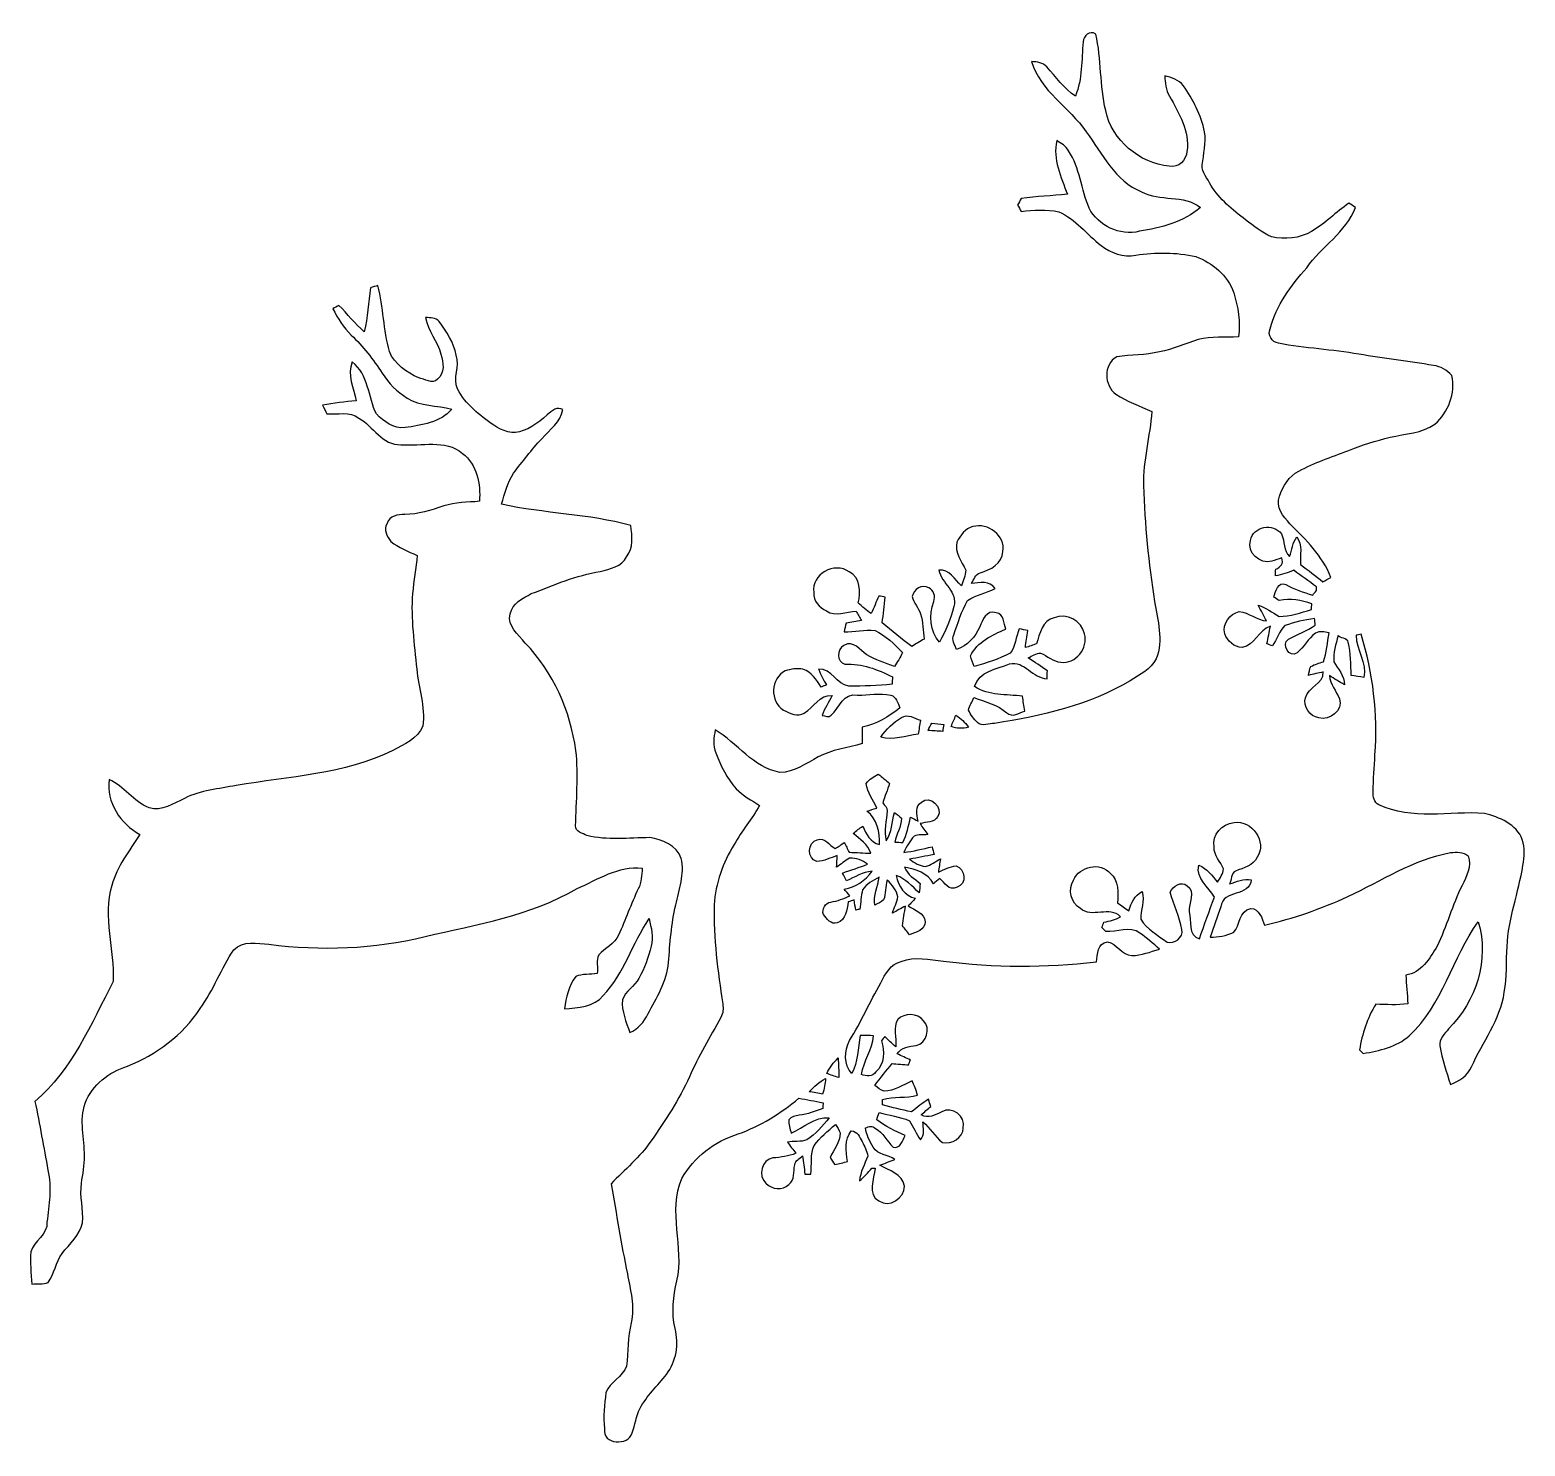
# Model space of a CAD drawing. Header units: centimetres. Extents: x -15.9 to 16.1, y -15.2 to 15.
import ezdxf

# ---------------------------------------------------------------- set-up
doc = ezdxf.new("R2010")
doc.units = ezdxf.units.CM
doc.header["$MEASUREMENT"] = 0
doc.layers.add('Layer 1', color=7, linetype='Continuous')

msp = doc.modelspace()

# ---------------------------------------------------------------- linework, layer by layer
at = {"layer": 'Layer 1', "color": 8}
for points, knots in [([(6.63469, 14.79374), (6.65515, 14.92109), (6.75852, 15.04738), (6.9088, 14.95848), (6.9088, 14.95848), (7.02698, 14.42156), (6.99135, 13.85958), (7.118, 13.3223), (7.118, 13.3223), (7.24817, 12.68977), (7.84296, 12.19588), (8.47796, 12.13591), (8.47796, 12.13591), (8.68151, 12.0904), (8.83779, 12.26749), (8.85472, 12.45059), (8.85472, 12.45059), (8.91575, 12.88097), (8.68292, 13.27291), (8.48113, 13.63345), (8.48113, 13.63345), (8.39752, 13.76257), (8.39541, 13.9192), (8.37918, 14.06701), (8.37918, 14.06701), (8.52558, 14.03279), (8.6808, 13.98199), (8.77499, 13.85605), (8.77499, 13.85605), (8.99301, 13.56325), (9.14964, 13.22458), (9.2329, 12.86898), (9.2329, 12.86898), (9.26289, 12.63191), (9.21032, 12.39661), (9.18069, 12.16307), (9.18069, 12.16307), (9.16411, 11.99833), (9.29534, 11.86744), (9.3666, 11.73233), (9.3666, 11.73233), (9.54969, 11.42788), (9.82909, 11.20246), (10.10744, 10.98938), (10.10744, 10.98938), (10.28312, 10.85674), (10.45633, 10.71421), (10.6613, 10.62778), (10.6613, 10.62778), (10.94916, 10.56076), (11.26137, 10.59215), (11.51961, 10.74173), (11.51961, 10.74173), (11.80853, 10.90895), (12.03889, 11.15554), (12.31336, 11.34357), (12.31336, 11.34357), (12.36027, 11.31394), (12.40755, 11.2843), (12.45517, 11.25467), (12.45517, 11.25467), (12.25585, 10.71386), (11.72633, 10.42388), (11.41307, 9.96386), (11.41307, 9.96386), (11.07369, 9.58286), (10.7636, 9.16481), (10.63166, 8.66352), (10.63166, 8.66352), (10.56922, 8.52805), (10.66624, 8.37283), (10.81229, 8.35166), (10.81229, 8.35166), (11.37991, 8.24371), (11.96022, 8.21796), (12.52996, 8.11883), (12.52996, 8.11883), (13.05948, 8.0264), (13.59429, 7.96607), (14.12452, 7.87753), (14.12452, 7.87753), (14.27515, 7.85671), (14.41344, 7.78122), (14.51222, 7.66445), (14.51222, 7.66445), (14.60324, 7.28345), (14.4399, 6.87952), (14.15486, 6.62481), (14.15486, 6.62481), (13.8751, 6.42867), (13.52091, 6.41985), (13.19989, 6.3433), (13.19989, 6.3433), (12.89085, 6.26886), (12.58711, 6.17291), (12.29184, 6.05472), (12.29184, 6.05472), (11.93976, 5.91714), (11.57781, 5.80108), (11.24409, 5.62046), (11.24409, 5.62046), (11.03701, 5.51145), (10.90295, 5.29731), (10.82957, 5.08176), (10.82957, 5.08176), (10.74632, 4.85422), (10.91036, 4.64926), (11.0557, 4.49439), (11.0557, 4.49439), (11.39402, 4.15361), (11.75667, 3.80647), (11.93094, 3.34821), (11.93094, 3.34821), (11.87344, 3.31752), (11.81664, 3.28648), (11.75985, 3.25579), (11.75985, 3.25579), (11.60286, 3.37996), (11.44376, 3.50202), (11.28324, 3.62126), (11.28324, 3.62126), (11.26278, 3.816), (11.33546, 4.04813), (11.20034, 4.21534), (11.20034, 4.21534), (11.11462, 4.08975), (11.09557, 3.93524), (11.04865, 3.79377), (11.04865, 3.79377), (10.90648, 3.91936), (10.9541, 4.12327), (10.87367, 4.27919), (10.87367, 4.27919), (10.70857, 4.51802), (10.25913, 4.44324), (10.21503, 4.13949), (10.21503, 4.13949), (10.11872, 3.88161), (10.41929, 3.62162), (10.66694, 3.69535), (10.66694, 3.69535), (10.73891, 3.71581), (10.80911, 3.74191), (10.88108, 3.76449), (10.88108, 3.76449), (10.92553, 3.64808), (10.85462, 3.57046), (10.75231, 3.52354), (10.75231, 3.52354), (10.74879, 3.47627), (10.74632, 3.429), (10.74385, 3.38138), (10.74385, 3.38138), (10.87861, 3.40713), (11.01161, 3.44629), (11.1379, 3.50026), (11.1379, 3.50026), (11.29736, 3.38243), (11.45857, 3.26531), (11.62121, 3.15066), (11.62121, 3.15066), (11.6205, 3.12843), (11.61944, 3.08363), (11.61909, 3.06105), (11.61909, 3.06105), (11.59263, 3.03177), (11.56652, 3.00214), (11.54112, 2.97251), (11.54112, 2.97251), (11.34181, 3.02754), (11.14496, 3.0928), (10.96716, 3.19934), (10.96716, 3.19934), (10.80699, 3.27836), (10.74349, 3.0293), (10.71033, 2.93017), (10.71033, 2.93017), (10.74843, 2.90477), (10.78724, 2.87902), (10.82604, 2.85327), (10.82604, 2.85327), (11.06205, 2.90054), (11.29771, 2.86632), (11.52172, 2.78306), (11.52172, 2.78306), (11.51996, 2.75272), (11.51714, 2.69134), (11.51537, 2.661), (11.51537, 2.661), (11.28959, 2.59539), (11.06029, 2.51037), (10.82252, 2.51707), (10.82252, 2.51707), (10.67611, 2.59891), (10.54382, 2.70757), (10.37943, 2.75414), (10.37943, 2.75414), (10.43587, 2.64089), (10.49796, 2.53012), (10.55723, 2.41759), (10.55723, 2.41759), (10.34627, 2.43981), (10.17764, 2.5975), (9.96985, 2.61938), (9.96985, 2.61938), (9.76842, 2.56752), (9.61143, 2.35973), (9.66152, 2.1463), (9.66152, 2.1463), (9.71409, 1.98896), (9.86614, 1.85561), (10.03547, 1.84961), (10.03547, 1.84961), (10.30464, 1.90394), (10.38331, 2.22003), (10.6366, 2.30681), (10.6366, 2.30681), (10.61791, 2.18052), (10.58968, 2.05599), (10.56287, 1.93146), (10.56287, 1.93146), (10.60168, 1.91594), (10.64119, 1.90041), (10.6807, 1.88454), (10.6807, 1.88454), (10.7763, 2.02389), (10.82181, 2.20063), (10.94493, 2.31846), (10.94493, 2.31846), (11.14778, 2.39642), (11.36544, 2.44087), (11.58099, 2.47191), (11.58099, 2.47191), (11.58487, 2.43699), (11.59263, 2.36679), (11.59651, 2.33151), (11.59651, 2.33151), (11.41977, 2.20169), (11.21198, 2.13007), (11.02148, 2.02671), (11.02148, 2.02671), (10.85779, 1.92193), (11.04653, 1.61572), (11.20916, 1.73708), (11.20916, 1.73708), (11.35627, 1.8609), (11.44482, 2.04364), (11.60216, 2.15724), (11.60216, 2.15724), (11.68823, 2.21721), (11.79583, 2.17593), (11.89037, 2.16359), (11.89037, 2.16359), (11.86145, 1.95615), (11.83322, 1.74731), (11.77396, 1.54552), (11.77396, 1.54552), (11.68082, 1.51483), (11.58593, 1.49578), (11.50302, 1.44498), (11.50302, 1.44498), (11.47304, 1.38606), (11.46387, 1.31939), (11.45081, 1.25554), (11.45081, 1.25554), (11.55594, 1.28023), (11.66072, 1.30669), (11.7669, 1.32927), (11.7669, 1.32927), (11.78525, 1.06362), (11.43741, 1.01635), (11.39084, 0.77929), (11.39084, 0.77929), (11.31958, 0.59902), (11.48644, 0.37147), (11.67377, 0.3496), (11.67377, 0.3496), (11.90343, 0.28434), (12.19729, 0.49812), (12.11192, 0.7553), (12.11192, 0.7553), (12.04595, 0.92251), (11.92107, 1.06574), (11.89849, 1.24954), (11.89849, 1.24954), (12.00573, 1.18639), (12.10874, 1.11584), (12.21846, 1.05657), (12.21846, 1.05657), (12.22304, 1.24848), (12.08052, 1.38818), (11.99621, 1.54623), (11.99621, 1.54623), (11.96869, 1.73461), (12.04136, 1.9244), (12.08581, 2.10573), (12.08581, 2.10573), (12.11827, 2.04435), (12.28972, 2.06022), (12.30101, 1.96215), (12.30101, 1.96215), (12.36204, 1.73108), (12.35534, 1.48943), (12.3631, 1.25271), (12.3631, 1.25271), (12.45341, 1.23931), (12.54407, 1.22555), (12.63509, 1.21144), (12.63509, 1.21144), (12.70776, 1.52506), (12.46999, 1.80058), (12.46858, 2.11279), (12.46858, 2.11279), (12.49539, 2.11878), (12.54936, 2.13078), (12.57617, 2.13678), (12.57617, 2.13678), (12.83406, 1.30493), (12.93389, 0.42757), (12.87286, -0.44168), (12.87286, -0.44168), (12.86686, -0.7052), (12.82912, -0.96908), (12.83688, -1.23296), (12.83688, -1.23296), (12.82629, -1.32997), (12.8524, -1.4665), (12.95682, -1.50707), (12.95682, -1.50707), (13.65991, -1.84891), (14.46389, -1.64112), (15.21001, -1.69333), (15.21001, -1.69333), (15.52363, -1.77659), (15.90252, -1.91841), (16.0207, -2.25249), (16.0207, -2.25249), (16.08067, -2.42923), (16.06621, -2.62361), (16.03446, -2.80458), (16.03446, -2.80458), (15.94167, -3.3849), (15.72331, -3.943), (15.69544, -4.5339), (15.69544, -4.5339), (15.67004, -4.86057), (15.70073, -5.19289), (15.63652, -5.51639), (15.63652, -5.51639), (15.54656, -6.102), (15.17368, -6.57966), (14.93555, -7.10741), (14.93555, -7.10741), (14.85618, -7.30038), (14.66709, -7.4101), (14.4847, -7.48771), (14.4847, -7.48771), (14.40497, -7.2136), (14.30126, -6.94443), (14.26034, -6.66186), (14.26034, -6.66186), (14.23917, -6.51404), (14.36194, -6.40151), (14.44484, -6.29603), (14.44484, -6.29603), (15.03362, -5.71747), (15.32431, -4.81154), (15.08019, -4.00861), (15.08019, -4.00861), (14.5161, -4.77308), (14.32772, -5.79261), (13.60452, -6.44278), (13.60452, -6.44278), (13.335, -6.68867), (12.96882, -6.76099), (12.62204, -6.82413), (12.62204, -6.82413), (12.59522, -6.79838), (12.56841, -6.77333), (12.54231, -6.74829), (12.54231, -6.74829), (12.59593, -6.40221), (12.70847, -6.0706), (12.88909, -5.77144), (12.88909, -5.77144), (13.11663, -5.77427), (13.34735, -5.80108), (13.57312, -5.7591), (13.57312, -5.7591), (13.56466, -5.55484), (13.54667, -5.35129), (13.52903, -5.14773), (13.52903, -5.14773), (13.86381, -5.10293), (14.04302, -4.79284), (14.19966, -4.53355), (14.19966, -4.53355), (14.40392, -4.11127), (14.5221, -3.65266), (14.73482, -3.23427), (14.73482, -3.23427), (14.82796, -3.04377), (14.94684, -2.8194), (14.86112, -2.60315), (14.86112, -2.60315), (14.76304, -2.51248), (14.61029, -2.52024), (14.48647, -2.53048), (14.48647, -2.53048), (13.69342, -2.67582), (13.0108, -3.13408), (12.29254, -3.47133), (12.29254, -3.47133), (11.72175, -3.73239), (11.12626, -3.94264), (10.51348, -4.07882), (10.51348, -4.07882), (10.45916, -3.94229), (10.40201, -3.72428), (10.21644, -3.72639), (10.21644, -3.72639), (9.96668, -3.7652), (9.99702, -4.08834), (9.84779, -4.23792), (9.84779, -4.23792), (9.69504, -4.31094), (9.52182, -4.33282), (9.3539, -4.34058), (9.3539, -4.34058), (9.41987, -4.11939), (9.49995, -3.90278), (9.58215, -3.68759), (9.58215, -3.68759), (9.62025, -3.31435), (10.19563, -3.48403), (10.2302, -3.11503), (10.2302, -3.11503), (10.06792, -3.07411), (9.91376, -3.15877), (9.76101, -3.19793), (9.76101, -3.19793), (9.81534, -3.12632), (9.78852, -2.9651), (9.89436, -2.92453), (9.89436, -2.92453), (10.0644, -2.86385), (10.27183, -2.81058), (10.35262, -2.62749), (10.35262, -2.62749), (10.57839, -2.3047), (10.24184, -1.82421), (9.86049, -1.89018), (9.86049, -1.89018), (9.6072, -1.91488), (9.38107, -2.14877), (9.43681, -2.41476), (9.43681, -2.41476), (9.42305, -2.60138), (9.58144, -2.71815), (9.63436, -2.88078), (9.63436, -2.88078), (9.62836, -2.98556), (9.55851, -3.07305), (9.51018, -3.16265), (9.51018, -3.16265), (9.392, -3.02578), (9.28299, -2.86985), (9.10837, -2.80176), (9.10837, -2.80176), (9.03711, -3.08293), (9.31651, -3.26566), (9.44069, -3.48015), (9.44069, -3.48015), (9.33168, -3.77754), (9.22726, -4.07635), (9.12142, -4.3748), (9.12142, -4.3748), (8.86919, -4.29789), (8.95068, -3.98639), (8.90517, -3.79518), (8.90517, -3.79518), (8.88259, -3.6128), (9.04946, -3.36621), (8.86248, -3.23779), (8.86248, -3.23779), (8.73231, -3.13337), (8.54781, -3.24097), (8.49771, -3.37855), (8.49771, -3.37855), (8.57109, -3.64666), (8.69809, -3.89996), (8.74254, -4.17654), (8.74254, -4.17654), (8.79475, -4.34411), (8.57638, -4.49474), (8.42998, -4.44535), (8.42998, -4.44535), (8.23454, -4.29789), (8.00029, -4.16877), (7.868, -3.95605), (7.868, -3.95605), (7.85777, -3.75779), (7.96607, -3.5627), (7.89446, -3.36515), (7.89446, -3.36515), (7.7343, -3.44558), (7.66022, -3.60715), (7.61259, -3.77225), (7.61259, -3.77225), (7.53039, -3.72004), (7.45102, -3.66395), (7.372, -3.60715), (7.372, -3.60715), (7.37552, -3.39478), (7.40798, -3.12596), (7.21924, -2.97568), (7.21924, -2.97568), (7.00052, -2.72168), (6.5599, -2.82293), (6.43149, -3.1175), (6.43149, -3.1175), (6.30484, -3.31682), (6.3694, -3.60786), (6.57754, -3.72463), (6.57754, -3.72463), (6.82343, -3.94441), (7.20125, -3.66183), (7.43726, -3.90278), (7.43726, -3.90278), (7.32684, -3.96452), (7.20372, -3.99556), (7.08025, -4.01779), (7.08025, -4.01779), (7.06579, -4.05553), (7.05132, -4.09399), (7.03721, -4.13279), (7.03721, -4.13279), (7.06437, -4.16101), (7.09154, -4.18959), (7.11906, -4.21852), (7.11906, -4.21852), (7.35542, -4.2351), (7.63834, -4.08728), (7.84754, -4.25133), (7.84754, -4.25133), (7.99465, -4.35539), (8.13435, -4.47111), (8.26558, -4.59564), (8.26558, -4.59564), (8.07297, -4.65314), (7.87929, -4.72475), (7.67715, -4.73216), (7.67715, -4.73216), (7.45949, -4.72228), (7.35753, -4.46864), (7.15398, -4.43971), (7.15398, -4.43971), (6.93667, -4.45735), (6.95007, -4.70994), (6.91868, -4.86833), (6.91868, -4.86833), (5.83247, -4.98263), (4.73393, -4.99463), (3.65019, -4.84822), (3.65019, -4.84822), (3.35421, -4.81436), (3.03636, -4.74521), (2.74955, -4.85846), (2.74955, -4.85846), (2.52236, -4.90749), (2.40559, -5.1241), (2.30964, -5.31354), (2.30964, -5.31354), (2.08456, -5.72311), (1.88771, -6.14786), (1.64394, -6.54685), (1.64394, -6.54685), (1.54023, -6.76663), (1.51095, -7.06402), (1.69051, -7.25205), (1.69051, -7.25205), (1.83233, -7.00193), (1.81716, -6.71124), (1.87325, -6.43819), (1.87325, -6.43819), (1.94486, -6.43925), (2.08774, -6.44172), (2.159, -6.44278), (2.159, -6.44278), (2.1336, -6.73947), (1.94451, -6.98359), (1.89618, -7.27498), (1.89618, -7.27498), (2.00519, -7.30426), (2.13748, -7.33319), (2.20486, -7.21501), (2.20486, -7.21501), (2.39818, -7.04921), (2.39995, -6.77651), (2.32551, -6.55108), (2.32551, -6.55108), (2.35056, -6.52039), (2.37561, -6.49041), (2.40101, -6.46042), (2.40101, -6.46042), (2.47685, -6.5338), (2.54988, -6.6107), (2.63137, -6.67808), (2.63137, -6.67808), (2.65606, -6.48723), (2.5654, -6.26957), (2.67511, -6.09776), (2.67511, -6.09776), (2.81728, -5.94783), (3.09704, -5.95842), (3.22615, -6.12281), (3.22615, -6.12281), (3.38243, -6.28615), (3.296, -6.60506), (3.07058, -6.64951), (3.07058, -6.64951), (2.91994, -6.6742), (2.75414, -6.69325), (2.661, -6.83154), (2.661, -6.83154), (2.7559, -6.87564), (2.8515, -6.91833), (2.9464, -6.96348), (2.9464, -6.96348), (2.93123, -6.99841), (2.91641, -7.03333), (2.9016, -7.06896), (2.9016, -7.06896), (2.81587, -7.0612), (2.64407, -7.04603), (2.55834, -7.03827), (2.55834, -7.03827), (2.42676, -7.18855), (2.30364, -7.34589), (2.18475, -7.50676), (2.18475, -7.50676), (2.2479, -7.54874), (2.30434, -7.61294), (2.38231, -7.62494), (2.38231, -7.62494), (2.60033, -7.62494), (2.79083, -7.50182), (2.97886, -7.40869), (2.97886, -7.40869), (3.02966, -7.50499), (3.06493, -7.60483), (3.09562, -7.71066), (3.09562, -7.71066), (2.85468, -7.78686), (2.5908, -7.72795), (2.34632, -7.80556), (2.34632, -7.80556), (2.34668, -7.83449), (2.34774, -7.89199), (2.34809, -7.92092), (2.34809, -7.92092), (2.55411, -7.97701), (2.76119, -8.02957), (2.97145, -8.06838), (2.97145, -8.06838), (3.08822, -7.9756), (3.20534, -7.88282), (3.32987, -7.80027), (3.32987, -7.80027), (3.3468, -7.85178), (3.36409, -7.90363), (3.38173, -7.9562), (3.38173, -7.9562), (3.31188, -8.01511), (3.24238, -8.07402), (3.17394, -8.13506), (3.17394, -8.13506), (3.32669, -8.21902), (3.47521, -8.13788), (3.61421, -8.06944), (3.61421, -8.06944), (3.84246, -7.93715), (4.13244, -8.16257), (4.07564, -8.41551), (4.07564, -8.41551), (4.06506, -8.63212), (3.83046, -8.76476), (3.62726, -8.72278), (3.62726, -8.72278), (3.46287, -8.60143), (3.36867, -8.41163), (3.21239, -8.28146), (3.21239, -8.28146), (3.21733, -8.41234), (3.26249, -8.56192), (3.15912, -8.66846), (3.15912, -8.66846), (3.07375, -8.53581), (3.00708, -8.39152), (2.92206, -8.25923), (2.92206, -8.25923), (2.71709, -8.17174), (2.48991, -8.14211), (2.27471, -8.08637), (2.27471, -8.08637), (2.25813, -8.13858), (2.24155, -8.19115), (2.22568, -8.24406), (2.22568, -8.24406), (2.41088, -8.38306), (2.62008, -8.48113), (2.83104, -8.57497), (2.83104, -8.57497), (2.78694, -8.68151), (2.7245, -8.87166), (2.57422, -8.82297), (2.57422, -8.82297), (2.43699, -8.69985), (2.36714, -8.51253), (2.19534, -8.42433), (2.19534, -8.42433), (2.13995, -8.35272), (2.05246, -8.38235), (1.98755, -8.41269), (1.98755, -8.41269), (2.00272, -8.56156), (2.07257, -8.69844), (2.14912, -8.82509), (2.14912, -8.82509), (2.24402, -8.9916), (2.46486, -8.98842), (2.61373, -9.0865), (2.61373, -9.0865), (2.50754, -9.12918), (2.4003, -9.16799), (2.29482, -9.21173), (2.29482, -9.21173), (2.49167, -9.32533), (2.77389, -9.39588), (2.82152, -9.65482), (2.82152, -9.65482), (2.8194, -9.906), (2.49414, -10.14412), (2.27295, -9.97091), (2.27295, -9.97091), (2.01295, -9.84215), (2.17382, -9.49501), (2.18828, -9.27629), (2.18828, -9.27629), (2.17205, -9.27559), (2.1396, -9.27417), (2.12337, -9.27347), (2.12337, -9.27347), (2.03835, -9.36731), (1.9558, -9.46397), (1.85596, -9.54299), (1.85596, -9.54299), (1.87396, -9.35426), (1.9685, -9.19057), (2.03271, -9.017), (2.03271, -9.017), (2.02212, -8.90517), (1.95792, -8.80604), (1.91523, -8.7055), (1.91523, -8.7055), (1.86126, -8.61201), (1.80869, -8.48042), (1.68204, -8.47866), (1.68204, -8.47866), (1.53599, -8.65999), (1.55928, -8.91505), (1.60232, -9.13024), (1.60232, -9.13024), (1.51306, -9.15599), (1.41887, -9.17257), (1.33033, -9.19727), (1.33033, -9.19727), (1.2954, -9.14647), (1.26083, -9.09602), (1.22661, -9.04557), (1.22661, -9.04557), (1.31692, -8.88083), (1.43686, -8.71643), (1.44321, -8.52205), (1.44321, -8.52205), (1.42416, -8.45538), (1.37936, -8.4007), (1.34373, -8.34319), (1.34373, -8.34319), (1.17863, -8.47619), (1.016, -8.6173), (0.88829, -8.78769), (0.88829, -8.78769), (0.79587, -8.97467), (0.84737, -9.20044), (0.81386, -9.40153), (0.81386, -9.40153), (0.77223, -9.40047), (0.73131, -9.39976), (0.69003, -9.39941), (0.69003, -9.39941), (0.67451, -9.26959), (0.66111, -9.14047), (0.63888, -9.01171), (0.63888, -9.01171), (0.57609, -9.06639), (0.48542, -9.11119), (0.47202, -9.20256), (0.47202, -9.20256), (0.44344, -9.34579), (0.48295, -9.52394), (0.34643, -9.62342), (0.34643, -9.62342), (0.2159, -9.75501), (-0.02011, -9.73032), (-0.14146, -9.59626), (-0.14146, -9.59626), (-0.32738, -9.4428), (-0.22895, -9.09179), (0.00741, -9.05616), (0.00741, -9.05616), (0.17321, -9.03887), (0.34255, -9.02335), (0.49671, -8.95491), (0.49671, -8.95491), (0.43709, -8.87554), (0.37606, -8.79792), (0.31715, -8.71855), (0.31715, -8.71855), (0.45367, -8.6868), (0.60043, -8.71926), (0.73237, -8.66846), (0.73237, -8.66846), (0.91969, -8.54463), (1.07456, -8.3753), (1.20862, -8.19644), (1.20862, -8.19644), (0.88865, -8.17033), (0.66922, -8.41446), (0.39582, -8.52241), (0.39582, -8.52241), (0.37253, -8.43104), (0.34219, -8.33967), (0.34325, -8.24442), (0.34325, -8.24442), (0.39582, -8.1721), (0.48648, -8.15375), (0.56974, -8.14388), (0.56974, -8.14388), (0.74542, -8.122), (0.91193, -8.05886), (1.07632, -7.99536), (1.07632, -7.99536), (1.07668, -7.96607), (1.07703, -7.90787), (1.07738, -7.87859), (1.07738, -7.87859), (0.90487, -7.84225), (0.73378, -7.80556), (0.55986, -7.7784), (0.55986, -7.7784), (0.17498, -8.10331), (-0.25823, -8.37424), (-0.73554, -8.5411), (-0.73554, -8.5411), (-1.23331, -8.6995), (-1.68698, -9.03429), (-1.93675, -9.49784), (-1.93675, -9.49784), (-2.24825, -10.18857), (-1.87678, -10.96716), (-2.04682, -11.68153), (-2.04682, -11.68153), (-2.11737, -12.01385), (-2.16394, -12.36239), (-2.08456, -12.69788), (-2.08456, -12.69788), (-1.99461, -13.03091), (-2.05987, -13.40414), (-2.2673, -13.68037), (-2.2673, -13.68037), (-2.45851, -13.92273), (-2.69028, -14.13651), (-2.83563, -14.41274), (-2.83563, -14.41274), (-2.91677, -14.57501), (-2.93652, -14.75846), (-2.99861, -14.92779), (-2.99861, -14.92779), (-3.07904, -15.21213), (-3.64561, -15.19096), (-3.59057, -14.83607), (-3.59057, -14.83607), (-3.63326, -14.58242), (-3.58669, -14.32207), (-3.562, -14.07019), (-3.562, -14.07019), (-3.47451, -13.84018), (-3.2064, -13.73399), (-3.12138, -13.50363), (-3.12138, -13.50363), (-3.08645, -13.19424), (-3.09421, -12.88097), (-3.02366, -12.57582), (-3.02366, -12.57582), (-2.93793, -12.2241), (-3.04447, -11.87556), (-3.10374, -11.53089), (-3.10374, -11.53089), (-3.23462, -10.89342), (-3.33657, -10.25066), (-3.45123, -9.61037), (-3.45123, -9.61037), (-3.16548, -9.30592), (-2.83316, -9.04134), (-2.5968, -8.6928), (-2.5968, -8.6928), (-2.29482, -8.25465), (-1.99813, -7.80768), (-1.77941, -7.3212), (-1.77941, -7.3212), (-1.58115, -6.88587), (-1.33703, -6.47382), (-1.10702, -6.05508), (-1.10702, -6.05508), (-1.05551, -5.96724), (-1.04846, -5.86317), (-1.06609, -5.76474), (-1.06609, -5.76474), (-1.17334, -5.06518), (-1.264, -4.35963), (-1.24919, -3.65054), (-1.24919, -3.65054), (-1.22449, -3.19017), (-1.06398, -2.74496), (-0.81915, -2.35656), (-0.81915, -2.35656), (-0.65899, -2.06622), (-0.44027, -1.81328), (-0.28011, -1.52329), (-0.28011, -1.52329), (-0.45297, -1.41499), (-0.635, -1.3148), (-0.77823, -1.16699), (-0.77823, -1.16699), (-0.97402, -0.94474), (-1.10949, -0.67698), (-1.21461, -0.40217), (-1.21461, -0.40217), (-1.27953, -0.24448), (-1.25695, -0.07056), (-1.22731, 0.09243), (-1.22731, 0.09243), (-0.75494, -0.19262), (-0.41381, -0.71191), (0.15628, -0.81844), (0.15628, -0.81844), (0.4639, -0.82021), (0.71684, -0.62406), (0.97437, -0.48401), (0.97437, -0.48401), (1.26859, -0.33408), (1.60161, -0.28928), (1.91664, -0.20108), (1.91664, -0.20108), (1.911, -0.08326), (1.90888, 0.03422), (1.91523, 0.15169), (1.91523, 0.15169), (2.21791, 0.21625), (2.4825, 0.37006), (2.72133, 0.56303), (2.72133, 0.56303), (2.67229, 0.66005), (2.64795, 0.80504), (2.52412, 0.83185), (2.52412, 0.83185), (2.292, 0.88724), (2.04964, 0.8315), (1.81504, 0.83256), (1.81504, 0.83256), (1.51236, 0.895), (1.43122, 0.56268), (1.25095, 0.40569), (1.25095, 0.40569), (1.20333, 0.34466), (1.12183, 0.39088), (1.06116, 0.40111), (1.06116, 0.40111), (1.10949, 0.55139), (1.20227, 0.68157), (1.26929, 0.82374), (1.26929, 0.82374), (1.00295, 0.85302), (0.87877, 0.56797), (0.67769, 0.45156), (0.67769, 0.45156), (0.53834, 0.3556), (0.36089, 0.44838), (0.23142, 0.51541), (0.23142, 0.51541), (-0.06809, 0.69109), (-0.04163, 1.20086), (0.26987, 1.35114), (0.26987, 1.35114), (0.38982, 1.39065), (0.52176, 1.4097), (0.64735, 1.38748), (0.64735, 1.38748), (0.83749, 1.33526), (0.93486, 1.15605), (1.03999, 1.00683), (1.03999, 1.00683), (1.07632, 1.02164), (1.11337, 1.03681), (1.15041, 1.05128), (1.15041, 1.05128), (1.08832, 1.16134), (1.02658, 1.27176), (0.98143, 1.38959), (0.98143, 1.38959), (1.2633, 1.40476), (1.36666, 1.0608), (1.62877, 1.02482), (1.62877, 1.02482), (1.93746, 1.02623), (2.24825, 1.03117), (2.55588, 1.06468), (2.55588, 1.06468), (2.55729, 1.11831), (2.5587, 1.17193), (2.56081, 1.2252), (2.56081, 1.2252), (2.24472, 1.38007), (1.90606, 1.51836), (1.54693, 1.49225), (1.54693, 1.49225), (1.36172, 1.55187), (1.36313, 1.80869), (1.52541, 1.89759), (1.52541, 1.89759), (1.72932, 2.01824), (1.86514, 1.78858), (2.01048, 1.69721), (2.01048, 1.69721), (2.19287, 1.58327), (2.40347, 1.52259), (2.60209, 1.4418), (2.60209, 1.4418), (2.66312, 1.54023), (2.73297, 1.63583), (2.77248, 1.7459), (2.77248, 1.7459), (2.60315, 1.92581), (2.41441, 2.10785), (2.18934, 2.2165), (2.18934, 2.2165), (1.96991, 2.24543), (1.74766, 2.1784), (1.52682, 2.18581), (1.52682, 2.18581), (1.54058, 2.24896), (1.5554, 2.3114), (1.57057, 2.37419), (1.57057, 2.37419), (1.68169, 2.39077), (1.78894, 2.41124), (1.90077, 2.42746), (1.90077, 2.42746), (1.86196, 2.49449), (1.82245, 2.56081), (1.78294, 2.62714), (1.78294, 2.62714), (1.57586, 2.62431), (1.33985, 2.50084), (1.1497, 2.63278), (1.1497, 2.63278), (1.00259, 2.71145), (0.86325, 2.84409), (0.87842, 3.02966), (0.87842, 3.02966), (0.81739, 3.41736), (1.3275, 3.69006), (1.63548, 3.47098), (1.63548, 3.47098), (1.8736, 3.34363), (1.89406, 3.03671), (1.82527, 2.80282), (1.82527, 2.80282), (1.91876, 2.72627), (2.01224, 2.6483), (2.10891, 2.57457), (2.10891, 2.57457), (2.16112, 2.70122), (2.21509, 2.82646), (2.27013, 2.95169), (2.27013, 2.95169), (2.31599, 2.94428), (2.3622, 2.93652), (2.40841, 2.92841), (2.40841, 2.92841), (2.39148, 2.74496), (2.36679, 2.56258), (2.34244, 2.37984), (2.34244, 2.37984), (2.5527, 2.21121), (2.75131, 2.02636), (2.97603, 1.87572), (2.97603, 1.87572), (3.06317, 1.92758), (3.15066, 1.97908), (3.23779, 2.032), (3.23779, 2.032), (3.21416, 2.21051), (3.21839, 2.39571), (3.16336, 2.56822), (3.16336, 2.56822), (3.12032, 2.70051), (3.00355, 2.80211), (2.98521, 2.94252), (2.98521, 2.94252), (3.00955, 3.09351), (3.19617, 3.21486), (3.33622, 3.12561), (3.33622, 3.12561), (3.44523, 3.07411), (3.48791, 2.94181), (3.44241, 2.8321), (3.44241, 2.8321), (3.34292, 2.54811), (3.36303, 2.19604), (3.56411, 1.9618), (3.56411, 1.9618), (3.69041, 2.20557), (3.81212, 2.45428), (3.87103, 2.72415), (3.87103, 2.72415), (3.96699, 3.03742), (3.61103, 3.21733), (3.55353, 3.50344), (3.55353, 3.50344), (3.78072, 3.52954), (3.88726, 3.30059), (4.03684, 3.17041), (4.03684, 3.17041), (4.07388, 3.27978), (4.12574, 3.38878), (4.12821, 3.50626), (4.12821, 3.50626), (4.03966, 3.69358), (3.88408, 3.87914), (3.93841, 4.10351), (3.93841, 4.10351), (4.01249, 4.24392), (4.1148, 4.39949), (4.28166, 4.43477), (4.28166, 4.43477), (4.59811, 4.52191), (4.98369, 4.24603), (4.9209, 3.89961), (4.9209, 3.89961), (4.90573, 3.64596), (4.65561, 3.50555), (4.43653, 3.44981), (4.43653, 3.44981), (4.33211, 3.41983), (4.30107, 3.30376), (4.25238, 3.22016), (4.25238, 3.22016), (4.42595, 3.24309), (4.63762, 3.27801), (4.7565, 3.11326), (4.7565, 3.11326), (4.56882, 3.01061), (4.33987, 2.98274), (4.16736, 2.85468), (4.16736, 2.85468), (4.02943, 2.63031), (3.96416, 2.36855), (3.86997, 2.12443), (3.86997, 2.12443), (3.82199, 2.01612), (3.89326, 1.90853), (3.92889, 1.80834), (3.92889, 1.80834), (4.16066, 1.88419), (4.33458, 2.07469), (4.4256, 2.29588), (4.4256, 2.29588), (4.48804, 2.43134), (4.56671, 2.66841), (4.77696, 2.58904), (4.77696, 2.58904), (4.94312, 2.57351), (4.94347, 2.36044), (4.98052, 2.24367), (4.98052, 2.24367), (4.68736, 2.12161), (4.37762, 1.97168), (4.22804, 1.67287), (4.22804, 1.67287), (4.24004, 1.59209), (4.27849, 1.51836), (4.30953, 1.44357), (4.30953, 1.44357), (4.57235, 1.52012), (4.83729, 1.60373), (5.07965, 1.73073), (5.07965, 1.73073), (5.19007, 1.87607), (5.19924, 2.08068), (5.2705, 2.24931), (5.2705, 2.24931), (5.33153, 2.23696), (5.39291, 2.22426), (5.4543, 2.21121), (5.4543, 2.21121), (5.43489, 2.09056), (5.41232, 1.97026), (5.40138, 1.8482), (5.40138, 1.8482), (5.48217, 1.87537), (5.5626, 1.90394), (5.64268, 1.93252), (5.64268, 1.93252), (5.70442, 2.1463), (5.76333, 2.42958), (6.01698, 2.48744), (6.01698, 2.48744), (6.2798, 2.59256), (6.60964, 2.42464), (6.66432, 2.14665), (6.66432, 2.14665), (6.75464, 1.84538), (6.47594, 1.48802), (6.15738, 1.53741), (6.15738, 1.53741), (5.99475, 1.55187), (5.87304, 1.67146), (5.72805, 1.73073), (5.72805, 1.73073), (5.63139, 1.73461), (5.54743, 1.67217), (5.46417, 1.63124), (5.46417, 1.63124), (5.59788, 1.53635), (5.7344, 1.44639), (5.87128, 1.35537), (5.87128, 1.35537), (5.87022, 1.29858), (5.86916, 1.24178), (5.86846, 1.18498), (5.86846, 1.18498), (5.55484, 1.18674), (5.38551, 1.57939), (5.06166, 1.50036), (5.06166, 1.50036), (4.79249, 1.39488), (4.41113, 1.34444), (4.31341, 1.01741), (4.31341, 1.01741), (4.62104, 0.81915), (4.99428, 0.85407), (5.34141, 0.80821), (5.34141, 0.80821), (5.35728, 0.70238), (5.36857, 0.60149), (5.38797, 0.49424), (5.38797, 0.49424), (5.26521, 0.45191), (5.12304, 0.34608), (5.00627, 0.45579), (5.00627, 0.45579), (4.80519, 0.62653), (4.54801, 0.69674), (4.30318, 0.77964), (4.30318, 0.77964), (4.26791, 0.69109), (4.20017, 0.61031), (4.18924, 0.51329), (4.18924, 0.51329), (4.22839, 0.41204), (4.30036, 0.32456), (4.37621, 0.24765), (4.37621, 0.24765), (4.4771, 0.15487), (4.63021, 0.23107), (4.74486, 0.22895), (4.74486, 0.22895), (5.74534, 0.39017), (6.76346, 0.61454), (7.64152, 1.14229), (7.64152, 1.14229), (7.84895, 1.26683), (8.07755, 1.38712), (8.1975, 1.60902), (8.1975, 1.60902), (8.35695, 2.00801), (8.22642, 2.4317), (8.16187, 2.83528), (8.16187, 2.83528), (8.03275, 3.65407), (7.95055, 4.48063), (7.92797, 5.30966), (7.92797, 5.30966), (7.91175, 5.84482), (8.06485, 6.36517), (8.10436, 6.89645), (8.10436, 6.89645), (7.84366, 7.00828), (7.57096, 7.10283), (7.33566, 7.2644), (7.33566, 7.2644), (7.0799, 7.44749), (7.0612, 7.90222), (7.3533, 8.05921), (7.3533, 8.05921), (7.65528, 8.11142), (7.9689, 8.09166), (8.26841, 8.16963), (8.26841, 8.16963), (8.55521, 8.22325), (8.82086, 8.34637), (9.09743, 8.43421), (9.09743, 8.43421), (9.37789, 8.50124), (9.6714, 8.47513), (9.95751, 8.48924), (9.95751, 8.48924), (10.00266, 8.80498), (9.94974, 9.13024), (9.85379, 9.43151), (9.85379, 9.43151), (9.72785, 9.80511), (9.39976, 10.06475), (9.04487, 10.20586), (9.04487, 10.20586), (8.62506, 10.30076), (8.18656, 10.29617), (7.76182, 10.23585), (7.76182, 10.23585), (7.49759, 10.18046), (7.22842, 10.27889), (7.02239, 10.44257), (7.02239, 10.44257), (6.7116, 10.67012), (6.48053, 11.00843), (6.11611, 11.15942), (6.11611, 11.15942), (5.85399, 11.22539), (5.57742, 11.19329), (5.31178, 11.1693), (5.31178, 11.1693), (5.28602, 11.21516), (5.26027, 11.26067), (5.23452, 11.30618), (5.23452, 11.30618), (5.26027, 11.35309), (5.28637, 11.40001), (5.31283, 11.44693), (5.31283, 11.44693), (5.64056, 11.48574), (5.96971, 11.50761), (6.29849, 11.53583), (6.29849, 11.53583), (6.16902, 11.90202), (5.97464, 12.28478), (6.07483, 12.6813), (6.07483, 12.6813), (6.16761, 12.62274), (6.26957, 12.5663), (6.32495, 12.46576), (6.32495, 12.46576), (6.56766, 12.09675), (6.59589, 11.6399), (6.7631, 11.23844), (6.7631, 11.23844), (6.95466, 10.86309), (7.42456, 10.63801), (7.83696, 10.74526), (7.83696, 10.74526), (8.29945, 10.81934), (8.78311, 10.93823), (9.14506, 11.25255), (9.14506, 11.25255), (8.77958, 11.54112), (8.27969, 11.37285), (7.88388, 11.5884), (7.88388, 11.5884), (7.31449, 11.81806), (7.04568, 12.40896), (6.69996, 12.87216), (6.69996, 12.87216), (6.3433, 13.39215), (5.72276, 13.73822), (5.53332, 14.3697), (5.53332, 14.3697), (5.65044, 14.36723), (5.77709, 14.35029), (5.85929, 14.25646), (5.85929, 14.25646), (6.05861, 14.04479), (6.22335, 13.79608), (6.4703, 13.63274), (6.4703, 13.63274), (6.6227, 13.99963), (6.60082, 14.40533), (6.63469, 14.79374), (6.63469, 14.79374), (6.63469, 14.79374), (6.63469, 14.79374), (6.63469, 14.79374)], [0, 0, 0, 0, 0.00282486, 0.00282486, 0.00282486, 0.00282486, 0.00564972, 0.00564972, 0.00564972, 0.00564972, 0.00847458, 0.00847458, 0.00847458, 0.00847458, 0.01129944, 0.01129944, 0.01129944, 0.01129944, 0.01412429, 0.01412429, 0.01412429, 0.01412429, 0.01694915, 0.01694915, 0.01694915, 0.01694915, 0.01977401, 0.01977401, 0.01977401, 0.01977401, 0.02259887, 0.02259887, 0.02259887, 0.02259887, 0.02542373, 0.02542373, 0.02542373, 0.02542373, 0.02824859, 0.02824859, 0.02824859, 0.02824859, 0.03107345, 0.03107345, 0.03107345, 0.03107345, 0.03389831, 0.03389831, 0.03389831, 0.03389831, 0.03672316, 0.03672316, 0.03672316, 0.03672316, 0.03954802, 0.03954802, 0.03954802, 0.03954802, 0.04237288, 0.04237288, 0.04237288, 0.04237288, 0.04519774, 0.04519774, 0.04519774, 0.04519774, 0.0480226, 0.0480226, 0.0480226, 0.0480226, 0.05084746, 0.05084746, 0.05084746, 0.05084746, 0.05367232, 0.05367232, 0.05367232, 0.05367232, 0.05649718, 0.05649718, 0.05649718, 0.05649718, 0.05932203, 0.05932203, 0.05932203, 0.05932203, 0.06214689, 0.06214689, 0.06214689, 0.06214689, 0.06497175, 0.06497175, 0.06497175, 0.06497175, 0.06779661, 0.06779661, 0.06779661, 0.06779661, 0.07062147, 0.07062147, 0.07062147, 0.07062147, 0.07344633, 0.07344633, 0.07344633, 0.07344633, 0.07627119, 0.07627119, 0.07627119, 0.07627119, 0.07909605, 0.07909605, 0.07909605, 0.07909605, 0.0819209, 0.0819209, 0.0819209, 0.0819209, 0.08474576, 0.08474576, 0.08474576, 0.08474576, 0.08757062, 0.08757062, 0.08757062, 0.08757062, 0.09039548, 0.09039548, 0.09039548, 0.09039548, 0.09322034, 0.09322034, 0.09322034, 0.09322034, 0.0960452, 0.0960452, 0.0960452, 0.0960452, 0.09887006, 0.09887006, 0.09887006, 0.09887006, 0.10169492, 0.10169492, 0.10169492, 0.10169492, 0.10451977, 0.10451977, 0.10451977, 0.10451977, 0.10734463, 0.10734463, 0.10734463, 0.10734463, 0.11016949, 0.11016949, 0.11016949, 0.11016949, 0.11299435, 0.11299435, 0.11299435, 0.11299435, 0.11581921, 0.11581921, 0.11581921, 0.11581921, 0.11864407, 0.11864407, 0.11864407, 0.11864407, 0.12146893, 0.12146893, 0.12146893, 0.12146893, 0.12429379, 0.12429379, 0.12429379, 0.12429379, 0.12711864, 0.12711864, 0.12711864, 0.12711864, 0.1299435, 0.1299435, 0.1299435, 0.1299435, 0.13276836, 0.13276836, 0.13276836, 0.13276836, 0.13559322, 0.13559322, 0.13559322, 0.13559322, 0.13841808, 0.13841808, 0.13841808, 0.13841808, 0.14124294, 0.14124294, 0.14124294, 0.14124294, 0.1440678, 0.1440678, 0.1440678, 0.1440678, 0.14689266, 0.14689266, 0.14689266, 0.14689266, 0.14971751, 0.14971751, 0.14971751, 0.14971751, 0.15254237, 0.15254237, 0.15254237, 0.15254237, 0.15536723, 0.15536723, 0.15536723, 0.15536723, 0.15819209, 0.15819209, 0.15819209, 0.15819209, 0.16101695, 0.16101695, 0.16101695, 0.16101695, 0.16384181, 0.16384181, 0.16384181, 0.16384181, 0.16666667, 0.16666667, 0.16666667, 0.16666667, 0.16949153, 0.16949153, 0.16949153, 0.16949153, 0.17231638, 0.17231638, 0.17231638, 0.17231638, 0.17514124, 0.17514124, 0.17514124, 0.17514124, 0.1779661, 0.1779661, 0.1779661, 0.1779661, 0.18079096, 0.18079096, 0.18079096, 0.18079096, 0.18361582, 0.18361582, 0.18361582, 0.18361582, 0.18644068, 0.18644068, 0.18644068, 0.18644068, 0.18926554, 0.18926554, 0.18926554, 0.18926554, 0.1920904, 0.1920904, 0.1920904, 0.1920904, 0.19491525, 0.19491525, 0.19491525, 0.19491525, 0.19774011, 0.19774011, 0.19774011, 0.19774011, 0.20056497, 0.20056497, 0.20056497, 0.20056497, 0.20338983, 0.20338983, 0.20338983, 0.20338983, 0.20621469, 0.20621469, 0.20621469, 0.20621469, 0.20903955, 0.20903955, 0.20903955, 0.20903955, 0.21186441, 0.21186441, 0.21186441, 0.21186441, 0.21468927, 0.21468927, 0.21468927, 0.21468927, 0.21751412, 0.21751412, 0.21751412, 0.21751412, 0.22033898, 0.22033898, 0.22033898, 0.22033898, 0.22316384, 0.22316384, 0.22316384, 0.22316384, 0.2259887, 0.2259887, 0.2259887, 0.2259887, 0.22881356, 0.22881356, 0.22881356, 0.22881356, 0.23163842, 0.23163842, 0.23163842, 0.23163842, 0.23446328, 0.23446328, 0.23446328, 0.23446328, 0.23728814, 0.23728814, 0.23728814, 0.23728814, 0.24011299, 0.24011299, 0.24011299, 0.24011299, 0.24293785, 0.24293785, 0.24293785, 0.24293785, 0.24576271, 0.24576271, 0.24576271, 0.24576271, 0.24858757, 0.24858757, 0.24858757, 0.24858757, 0.25141243, 0.25141243, 0.25141243, 0.25141243, 0.25423729, 0.25423729, 0.25423729, 0.25423729, 0.25706215, 0.25706215, 0.25706215, 0.25706215, 0.25988701, 0.25988701, 0.25988701, 0.25988701, 0.26271186, 0.26271186, 0.26271186, 0.26271186, 0.26553672, 0.26553672, 0.26553672, 0.26553672, 0.26836158, 0.26836158, 0.26836158, 0.26836158, 0.27118644, 0.27118644, 0.27118644, 0.27118644, 0.2740113, 0.2740113, 0.2740113, 0.2740113, 0.27683616, 0.27683616, 0.27683616, 0.27683616, 0.27966102, 0.27966102, 0.27966102, 0.27966102, 0.28248588, 0.28248588, 0.28248588, 0.28248588, 0.28531073, 0.28531073, 0.28531073, 0.28531073, 0.28813559, 0.28813559, 0.28813559, 0.28813559, 0.29096045, 0.29096045, 0.29096045, 0.29096045, 0.29378531, 0.29378531, 0.29378531, 0.29378531, 0.29661017, 0.29661017, 0.29661017, 0.29661017, 0.29943503, 0.29943503, 0.29943503, 0.29943503, 0.30225989, 0.30225989, 0.30225989, 0.30225989, 0.30508475, 0.30508475, 0.30508475, 0.30508475, 0.3079096, 0.3079096, 0.3079096, 0.3079096, 0.31073446, 0.31073446, 0.31073446, 0.31073446, 0.31355932, 0.31355932, 0.31355932, 0.31355932, 0.31638418, 0.31638418, 0.31638418, 0.31638418, 0.31920904, 0.31920904, 0.31920904, 0.31920904, 0.3220339, 0.3220339, 0.3220339, 0.3220339, 0.32485876, 0.32485876, 0.32485876, 0.32485876, 0.32768362, 0.32768362, 0.32768362, 0.32768362, 0.33050847, 0.33050847, 0.33050847, 0.33050847, 0.33333333, 0.33333333, 0.33333333, 0.33333333, 0.33615819, 0.33615819, 0.33615819, 0.33615819, 0.33898305, 0.33898305, 0.33898305, 0.33898305, 0.34180791, 0.34180791, 0.34180791, 0.34180791, 0.34463277, 0.34463277, 0.34463277, 0.34463277, 0.34745763, 0.34745763, 0.34745763, 0.34745763, 0.35028249, 0.35028249, 0.35028249, 0.35028249, 0.35310734, 0.35310734, 0.35310734, 0.35310734, 0.3559322, 0.3559322, 0.3559322, 0.3559322, 0.35875706, 0.35875706, 0.35875706, 0.35875706, 0.36158192, 0.36158192, 0.36158192, 0.36158192, 0.36440678, 0.36440678, 0.36440678, 0.36440678, 0.36723164, 0.36723164, 0.36723164, 0.36723164, 0.3700565, 0.3700565, 0.3700565, 0.3700565, 0.37288136, 0.37288136, 0.37288136, 0.37288136, 0.37570621, 0.37570621, 0.37570621, 0.37570621, 0.37853107, 0.37853107, 0.37853107, 0.37853107, 0.38135593, 0.38135593, 0.38135593, 0.38135593, 0.38418079, 0.38418079, 0.38418079, 0.38418079, 0.38700565, 0.38700565, 0.38700565, 0.38700565, 0.38983051, 0.38983051, 0.38983051, 0.38983051, 0.39265537, 0.39265537, 0.39265537, 0.39265537, 0.39548023, 0.39548023, 0.39548023, 0.39548023, 0.39830508, 0.39830508, 0.39830508, 0.39830508, 0.40112994, 0.40112994, 0.40112994, 0.40112994, 0.4039548, 0.4039548, 0.4039548, 0.4039548, 0.40677966, 0.40677966, 0.40677966, 0.40677966, 0.40960452, 0.40960452, 0.40960452, 0.40960452, 0.41242938, 0.41242938, 0.41242938, 0.41242938, 0.41525424, 0.41525424, 0.41525424, 0.41525424, 0.4180791, 0.4180791, 0.4180791, 0.4180791, 0.42090395, 0.42090395, 0.42090395, 0.42090395, 0.42372881, 0.42372881, 0.42372881, 0.42372881, 0.42655367, 0.42655367, 0.42655367, 0.42655367, 0.42937853, 0.42937853, 0.42937853, 0.42937853, 0.43220339, 0.43220339, 0.43220339, 0.43220339, 0.43502825, 0.43502825, 0.43502825, 0.43502825, 0.43785311, 0.43785311, 0.43785311, 0.43785311, 0.44067797, 0.44067797, 0.44067797, 0.44067797, 0.44350282, 0.44350282, 0.44350282, 0.44350282, 0.44632768, 0.44632768, 0.44632768, 0.44632768, 0.44915254, 0.44915254, 0.44915254, 0.44915254, 0.4519774, 0.4519774, 0.4519774, 0.4519774, 0.45480226, 0.45480226, 0.45480226, 0.45480226, 0.45762712, 0.45762712, 0.45762712, 0.45762712, 0.46045198, 0.46045198, 0.46045198, 0.46045198, 0.46327684, 0.46327684, 0.46327684, 0.46327684, 0.46610169, 0.46610169, 0.46610169, 0.46610169, 0.46892655, 0.46892655, 0.46892655, 0.46892655, 0.47175141, 0.47175141, 0.47175141, 0.47175141, 0.47457627, 0.47457627, 0.47457627, 0.47457627, 0.47740113, 0.47740113, 0.47740113, 0.47740113, 0.48022599, 0.48022599, 0.48022599, 0.48022599, 0.48305085, 0.48305085, 0.48305085, 0.48305085, 0.48587571, 0.48587571, 0.48587571, 0.48587571, 0.48870056, 0.48870056, 0.48870056, 0.48870056, 0.49152542, 0.49152542, 0.49152542, 0.49152542, 0.49435028, 0.49435028, 0.49435028, 0.49435028, 0.49717514, 0.49717514, 0.49717514, 0.49717514, 0.5, 0.5, 0.5, 0.5, 0.50282486, 0.50282486, 0.50282486, 0.50282486, 0.50564972, 0.50564972, 0.50564972, 0.50564972, 0.50847458, 0.50847458, 0.50847458, 0.50847458, 0.51129944, 0.51129944, 0.51129944, 0.51129944, 0.51412429, 0.51412429, 0.51412429, 0.51412429, 0.51694915, 0.51694915, 0.51694915, 0.51694915, 0.51977401, 0.51977401, 0.51977401, 0.51977401, 0.52259887, 0.52259887, 0.52259887, 0.52259887, 0.52542373, 0.52542373, 0.52542373, 0.52542373, 0.52824859, 0.52824859, 0.52824859, 0.52824859, 0.53107345, 0.53107345, 0.53107345, 0.53107345, 0.53389831, 0.53389831, 0.53389831, 0.53389831, 0.53672316, 0.53672316, 0.53672316, 0.53672316, 0.53954802, 0.53954802, 0.53954802, 0.53954802, 0.54237288, 0.54237288, 0.54237288, 0.54237288, 0.54519774, 0.54519774, 0.54519774, 0.54519774, 0.5480226, 0.5480226, 0.5480226, 0.5480226, 0.55084746, 0.55084746, 0.55084746, 0.55084746, 0.55367232, 0.55367232, 0.55367232, 0.55367232, 0.55649718, 0.55649718, 0.55649718, 0.55649718, 0.55932203, 0.55932203, 0.55932203, 0.55932203, 0.56214689, 0.56214689, 0.56214689, 0.56214689, 0.56497175, 0.56497175, 0.56497175, 0.56497175, 0.56779661, 0.56779661, 0.56779661, 0.56779661, 0.57062147, 0.57062147, 0.57062147, 0.57062147, 0.57344633, 0.57344633, 0.57344633, 0.57344633, 0.57627119, 0.57627119, 0.57627119, 0.57627119, 0.57909605, 0.57909605, 0.57909605, 0.57909605, 0.5819209, 0.5819209, 0.5819209, 0.5819209, 0.58474576, 0.58474576, 0.58474576, 0.58474576, 0.58757062, 0.58757062, 0.58757062, 0.58757062, 0.59039548, 0.59039548, 0.59039548, 0.59039548, 0.59322034, 0.59322034, 0.59322034, 0.59322034, 0.5960452, 0.5960452, 0.5960452, 0.5960452, 0.59887006, 0.59887006, 0.59887006, 0.59887006, 0.60169492, 0.60169492, 0.60169492, 0.60169492, 0.60451977, 0.60451977, 0.60451977, 0.60451977, 0.60734463, 0.60734463, 0.60734463, 0.60734463, 0.61016949, 0.61016949, 0.61016949, 0.61016949, 0.61299435, 0.61299435, 0.61299435, 0.61299435, 0.61581921, 0.61581921, 0.61581921, 0.61581921, 0.61864407, 0.61864407, 0.61864407, 0.61864407, 0.62146893, 0.62146893, 0.62146893, 0.62146893, 0.62429379, 0.62429379, 0.62429379, 0.62429379, 0.62711864, 0.62711864, 0.62711864, 0.62711864, 0.6299435, 0.6299435, 0.6299435, 0.6299435, 0.63276836, 0.63276836, 0.63276836, 0.63276836, 0.63559322, 0.63559322, 0.63559322, 0.63559322, 0.63841808, 0.63841808, 0.63841808, 0.63841808, 0.64124294, 0.64124294, 0.64124294, 0.64124294, 0.6440678, 0.6440678, 0.6440678, 0.6440678, 0.64689266, 0.64689266, 0.64689266, 0.64689266, 0.64971751, 0.64971751, 0.64971751, 0.64971751, 0.65254237, 0.65254237, 0.65254237, 0.65254237, 0.65536723, 0.65536723, 0.65536723, 0.65536723, 0.65819209, 0.65819209, 0.65819209, 0.65819209, 0.66101695, 0.66101695, 0.66101695, 0.66101695, 0.66384181, 0.66384181, 0.66384181, 0.66384181, 0.66666667, 0.66666667, 0.66666667, 0.66666667, 0.66949153, 0.66949153, 0.66949153, 0.66949153, 0.67231638, 0.67231638, 0.67231638, 0.67231638, 0.67514124, 0.67514124, 0.67514124, 0.67514124, 0.6779661, 0.6779661, 0.6779661, 0.6779661, 0.68079096, 0.68079096, 0.68079096, 0.68079096, 0.68361582, 0.68361582, 0.68361582, 0.68361582, 0.68644068, 0.68644068, 0.68644068, 0.68644068, 0.68926554, 0.68926554, 0.68926554, 0.68926554, 0.6920904, 0.6920904, 0.6920904, 0.6920904, 0.69491525, 0.69491525, 0.69491525, 0.69491525, 0.69774011, 0.69774011, 0.69774011, 0.69774011, 0.70056497, 0.70056497, 0.70056497, 0.70056497, 0.70338983, 0.70338983, 0.70338983, 0.70338983, 0.70621469, 0.70621469, 0.70621469, 0.70621469, 0.70903955, 0.70903955, 0.70903955, 0.70903955, 0.71186441, 0.71186441, 0.71186441, 0.71186441, 0.71468927, 0.71468927, 0.71468927, 0.71468927, 0.71751412, 0.71751412, 0.71751412, 0.71751412, 0.72033898, 0.72033898, 0.72033898, 0.72033898, 0.72316384, 0.72316384, 0.72316384, 0.72316384, 0.7259887, 0.7259887, 0.7259887, 0.7259887, 0.72881356, 0.72881356, 0.72881356, 0.72881356, 0.73163842, 0.73163842, 0.73163842, 0.73163842, 0.73446328, 0.73446328, 0.73446328, 0.73446328, 0.73728814, 0.73728814, 0.73728814, 0.73728814, 0.74011299, 0.74011299, 0.74011299, 0.74011299, 0.74293785, 0.74293785, 0.74293785, 0.74293785, 0.74576271, 0.74576271, 0.74576271, 0.74576271, 0.74858757, 0.74858757, 0.74858757, 0.74858757, 0.75141243, 0.75141243, 0.75141243, 0.75141243, 0.75423729, 0.75423729, 0.75423729, 0.75423729, 0.75706215, 0.75706215, 0.75706215, 0.75706215, 0.75988701, 0.75988701, 0.75988701, 0.75988701, 0.76271186, 0.76271186, 0.76271186, 0.76271186, 0.76553672, 0.76553672, 0.76553672, 0.76553672, 0.76836158, 0.76836158, 0.76836158, 0.76836158, 0.77118644, 0.77118644, 0.77118644, 0.77118644, 0.7740113, 0.7740113, 0.7740113, 0.7740113, 0.77683616, 0.77683616, 0.77683616, 0.77683616, 0.77966102, 0.77966102, 0.77966102, 0.77966102, 0.78248588, 0.78248588, 0.78248588, 0.78248588, 0.78531073, 0.78531073, 0.78531073, 0.78531073, 0.78813559, 0.78813559, 0.78813559, 0.78813559, 0.79096045, 0.79096045, 0.79096045, 0.79096045, 0.79378531, 0.79378531, 0.79378531, 0.79378531, 0.79661017, 0.79661017, 0.79661017, 0.79661017, 0.79943503, 0.79943503, 0.79943503, 0.79943503, 0.80225989, 0.80225989, 0.80225989, 0.80225989, 0.80508475, 0.80508475, 0.80508475, 0.80508475, 0.8079096, 0.8079096, 0.8079096, 0.8079096, 0.81073446, 0.81073446, 0.81073446, 0.81073446, 0.81355932, 0.81355932, 0.81355932, 0.81355932, 0.81638418, 0.81638418, 0.81638418, 0.81638418, 0.81920904, 0.81920904, 0.81920904, 0.81920904, 0.8220339, 0.8220339, 0.8220339, 0.8220339, 0.82485876, 0.82485876, 0.82485876, 0.82485876, 0.82768362, 0.82768362, 0.82768362, 0.82768362, 0.83050847, 0.83050847, 0.83050847, 0.83050847, 0.83333333, 0.83333333, 0.83333333, 0.83333333, 0.83615819, 0.83615819, 0.83615819, 0.83615819, 0.83898305, 0.83898305, 0.83898305, 0.83898305, 0.84180791, 0.84180791, 0.84180791, 0.84180791, 0.84463277, 0.84463277, 0.84463277, 0.84463277, 0.84745763, 0.84745763, 0.84745763, 0.84745763, 0.85028249, 0.85028249, 0.85028249, 0.85028249, 0.85310734, 0.85310734, 0.85310734, 0.85310734, 0.8559322, 0.8559322, 0.8559322, 0.8559322, 0.85875706, 0.85875706, 0.85875706, 0.85875706, 0.86158192, 0.86158192, 0.86158192, 0.86158192, 0.86440678, 0.86440678, 0.86440678, 0.86440678, 0.86723164, 0.86723164, 0.86723164, 0.86723164, 0.8700565, 0.8700565, 0.8700565, 0.8700565, 0.87288136, 0.87288136, 0.87288136, 0.87288136, 0.87570621, 0.87570621, 0.87570621, 0.87570621, 0.87853107, 0.87853107, 0.87853107, 0.87853107, 0.88135593, 0.88135593, 0.88135593, 0.88135593, 0.88418079, 0.88418079, 0.88418079, 0.88418079, 0.88700565, 0.88700565, 0.88700565, 0.88700565, 0.88983051, 0.88983051, 0.88983051, 0.88983051, 0.89265537, 0.89265537, 0.89265537, 0.89265537, 0.89548023, 0.89548023, 0.89548023, 0.89548023, 0.89830508, 0.89830508, 0.89830508, 0.89830508, 0.90112994, 0.90112994, 0.90112994, 0.90112994, 0.9039548, 0.9039548, 0.9039548, 0.9039548, 0.90677966, 0.90677966, 0.90677966, 0.90677966, 0.90960452, 0.90960452, 0.90960452, 0.90960452, 0.91242938, 0.91242938, 0.91242938, 0.91242938, 0.91525424, 0.91525424, 0.91525424, 0.91525424, 0.9180791, 0.9180791, 0.9180791, 0.9180791, 0.92090395, 0.92090395, 0.92090395, 0.92090395, 0.92372881, 0.92372881, 0.92372881, 0.92372881, 0.92655367, 0.92655367, 0.92655367, 0.92655367, 0.92937853, 0.92937853, 0.92937853, 0.92937853, 0.93220339, 0.93220339, 0.93220339, 0.93220339, 0.93502825, 0.93502825, 0.93502825, 0.93502825, 0.93785311, 0.93785311, 0.93785311, 0.93785311, 0.94067797, 0.94067797, 0.94067797, 0.94067797, 0.94350282, 0.94350282, 0.94350282, 0.94350282, 0.94632768, 0.94632768, 0.94632768, 0.94632768, 0.94915254, 0.94915254, 0.94915254, 0.94915254, 0.9519774, 0.9519774, 0.9519774, 0.9519774, 0.95480226, 0.95480226, 0.95480226, 0.95480226, 0.95762712, 0.95762712, 0.95762712, 0.95762712, 0.96045198, 0.96045198, 0.96045198, 0.96045198, 0.96327684, 0.96327684, 0.96327684, 0.96327684, 0.96610169, 0.96610169, 0.96610169, 0.96610169, 0.96892655, 0.96892655, 0.96892655, 0.96892655, 0.97175141, 0.97175141, 0.97175141, 0.97175141, 0.97457627, 0.97457627, 0.97457627, 0.97457627, 0.97740113, 0.97740113, 0.97740113, 0.97740113, 0.98022599, 0.98022599, 0.98022599, 0.98022599, 0.98305085, 0.98305085, 0.98305085, 0.98305085, 0.98587571, 0.98587571, 0.98587571, 0.98587571, 0.98870056, 0.98870056, 0.98870056, 0.98870056, 0.99152542, 0.99152542, 0.99152542, 0.99152542, 0.99435028, 0.99435028, 0.99435028, 0.99435028, 1, 1, 1, 1]), ([(-8.59543, 9.5377), (-8.54146, 9.55357), (-8.48713, 9.56945), (-8.4328, 9.58497), (-8.4328, 9.58497), (-8.31709, 9.12213), (-8.31497, 8.63847), (-8.18938, 8.17774), (-8.18938, 8.17774), (-8.08038, 7.90469), (-7.82249, 7.72689), (-7.56285, 7.61189), (-7.56285, 7.61189), (-7.43797, 7.58896), (-7.27287, 7.46866), (-7.16068, 7.58402), (-7.16068, 7.58402), (-6.99594, 7.70819), (-7.03545, 7.94526), (-7.08766, 8.11706), (-7.08766, 8.11706), (-7.16104, 8.39364), (-7.372, 8.61377), (-7.41433, 8.90235), (-7.41433, 8.90235), (-7.31732, 8.89176), (-7.19384, 8.90799), (-7.12893, 8.81768), (-7.12893, 8.81768), (-6.96454, 8.60319), (-6.80932, 8.36718), (-6.76275, 8.09519), (-6.76275, 8.09519), (-6.66962, 7.85918), (-6.8453, 7.60836), (-6.73382, 7.3787), (-6.73382, 7.3787), (-6.56308, 7.04674), (-6.25969, 6.81002), (-5.96053, 6.60012), (-5.96053, 6.60012), (-5.77921, 6.48406), (-5.5432, 6.38598), (-5.33153, 6.49076), (-5.33153, 6.49076), (-5.0613, 6.56802), (-4.87751, 6.78991), (-4.65384, 6.94478), (-4.65384, 6.94478), (-4.60199, 6.97971), (-4.53778, 6.9529), (-4.48486, 6.93526), (-4.48486, 6.93526), (-4.52155, 6.66785), (-4.76814, 6.50134), (-4.93466, 6.31049), (-4.93466, 6.31049), (-5.15197, 6.07977), (-5.34423, 5.82577), (-5.53544, 5.57354), (-5.53544, 5.57354), (-5.66596, 5.37386), (-5.72206, 5.13715), (-5.79296, 4.91208), (-5.79296, 4.91208), (-4.88033, 4.71241), (-3.93383, 4.70606), (-3.02966, 4.4577), (-3.02966, 4.4577), (-3.0032, 4.23686), (-2.96157, 3.97722), (-3.11997, 3.79166), (-3.11997, 3.79166), (-3.22333, 3.57576), (-3.4738, 3.53307), (-3.683, 3.47663), (-3.683, 3.47663), (-4.19418, 3.39231), (-4.67466, 3.18594), (-5.1562, 3.00249), (-5.1562, 3.00249), (-5.33894, 2.90654), (-5.56613, 2.79541), (-5.60493, 2.56963), (-5.60493, 2.56963), (-5.68396, 2.30399), (-5.42608, 2.13078), (-5.28673, 1.94592), (-5.28673, 1.94592), (-4.68701, 1.32256), (-4.32153, 0.50059), (-4.20229, -0.35101), (-4.20229, -0.35101), (-4.14973, -0.88618), (-4.19488, -1.42346), (-4.20934, -1.95933), (-4.20934, -1.95933), (-4.21816, -2.08527), (-4.05589, -2.11878), (-3.96875, -2.16641), (-3.96875, -2.16641), (-3.5306, -2.27506), (-3.0734, -2.2158), (-2.62714, -2.21156), (-2.62714, -2.21156), (-2.3562, -2.24896), (-2.05352, -2.37843), (-1.95157, -2.65359), (-1.95157, -2.65359), (-1.8729, -2.98873), (-2.00201, -3.32458), (-2.06939, -3.64949), (-2.06939, -3.64949), (-2.16747, -4.05306), (-2.19004, -4.46864), (-2.22568, -4.88103), (-2.22568, -4.88103), (-2.26095, -5.2832), (-2.47721, -5.63421), (-2.66312, -5.98135), (-2.66312, -5.98135), (-2.7492, -6.14927), (-2.86879, -6.30414), (-3.04871, -6.37469), (-3.04871, -6.37469), (-3.13619, -6.15244), (-3.22651, -5.92032), (-3.21028, -5.67655), (-3.21028, -5.67655), (-3.14643, -5.48781), (-2.95134, -5.39009), (-2.85785, -5.2197), (-2.85785, -5.2197), (-2.73791, -5.00345), (-2.65113, -4.7692), (-2.59186, -4.52967), (-2.59186, -4.52967), (-2.54176, -4.33493), (-2.59539, -4.13385), (-2.63843, -3.94264), (-2.63843, -3.94264), (-3.00355, -4.46969), (-3.16936, -5.11634), (-3.62091, -5.58624), (-3.62091, -5.58624), (-3.82094, -5.82648), (-4.15749, -5.85117), (-4.44818, -5.86916), (-4.44818, -5.86916), (-4.41537, -5.62857), (-4.35786, -5.37527), (-4.20829, -5.17878), (-4.20829, -5.17878), (-4.06471, -5.12022), (-3.8989, -5.1375), (-3.74579, -5.11351), (-3.74579, -5.11351), (-3.72851, -4.9851), (-3.77825, -4.83694), (-3.71369, -4.71629), (-3.71369, -4.71629), (-3.58105, -4.56741), (-3.37291, -4.48486), (-3.29177, -4.29225), (-3.29177, -4.29225), (-3.14113, -3.96734), (-3.02754, -3.62656), (-2.87055, -3.30447), (-2.87055, -3.30447), (-2.8, -3.16724), (-2.79612, -3.01166), (-2.78483, -2.86138), (-2.78483, -2.86138), (-3.29036, -2.80882), (-3.73592, -3.10515), (-4.17901, -3.30129), (-4.17901, -3.30129), (-5.16961, -3.88091), (-6.32284, -4.06188), (-7.42315, -4.32435), (-7.42315, -4.32435), (-8.51429, -4.59317), (-9.65341, -4.63338), (-10.76607, -4.48839), (-10.76607, -4.48839), (-11.00878, -4.46828), (-11.32276, -4.40584), (-11.51326, -4.60763), (-11.51326, -4.60763), (-11.79124, -5.00415), (-11.94223, -5.47546), (-12.23504, -5.86317), (-12.23504, -5.86317), (-12.59911, -6.42937), (-13.16849, -6.84812), (-13.78867, -7.09436), (-13.78867, -7.09436), (-14.18026, -7.21854), (-14.54221, -7.49229), (-14.69002, -7.88599), (-14.69002, -7.88599), (-14.82584, -8.25253), (-14.69743, -8.63812), (-14.70589, -9.01347), (-14.70589, -9.01347), (-14.69602, -9.21032), (-14.74646, -9.40153), (-14.76869, -9.59591), (-14.76869, -9.59591), (-14.81314, -9.87742), (-14.71754, -10.15718), (-14.74788, -10.43905), (-14.74788, -10.43905), (-14.80855, -10.70575), (-15.02516, -10.89025), (-15.1832, -11.09945), (-15.1832, -11.09945), (-15.3229, -11.2843), (-15.34724, -11.53125), (-15.48236, -11.71822), (-15.48236, -11.71822), (-15.59348, -11.75561), (-15.71413, -11.74327), (-15.82984, -11.75032), (-15.82984, -11.75032), (-15.84466, -11.52102), (-15.87147, -11.28959), (-15.85172, -11.06099), (-15.85172, -11.06099), (-15.78293, -10.82287), (-15.48659, -10.69763), (-15.50635, -10.42458), (-15.50635, -10.42458), (-15.4626, -10.05875), (-15.39804, -9.68199), (-15.4873, -9.31862), (-15.4873, -9.31862), (-15.57196, -8.82615), (-15.66545, -8.33579), (-15.76282, -7.84613), (-15.76282, -7.84613), (-14.96519, -7.17338), (-14.56549, -6.18807), (-14.09136, -5.28849), (-14.09136, -5.28849), (-14.06701, -4.60481), (-14.3196, -3.90772), (-14.12416, -3.2325), (-14.12416, -3.2325), (-14.0081, -2.82822), (-13.7474, -2.49061), (-13.52021, -2.14454), (-13.52021, -2.14454), (-13.93508, -1.91064), (-14.24517, -1.46156), (-14.1799, -0.96908), (-14.1799, -0.96908), (-13.85711, -1.11407), (-13.65638, -1.44392), (-13.32371, -1.57409), (-13.32371, -1.57409), (-13.05348, -1.65982), (-12.80195, -1.47849), (-12.56736, -1.3716), (-12.56736, -1.3716), (-12.22375, -1.19662), (-11.83323, -1.17299), (-11.46246, -1.09467), (-11.46246, -1.09467), (-10.33815, -0.91052), (-9.15776, -0.85866), (-8.11848, -0.3489), (-8.11848, -0.3489), (-7.87612, -0.22049), (-7.5879, -0.09913), (-7.47571, 0.17321), (-7.47571, 0.17321), (-7.41786, 0.58491), (-7.56391, 0.98319), (-7.60518, 1.38889), (-7.60518, 1.38889), (-7.65775, 1.92581), (-7.73465, 2.46451), (-7.69549, 3.00496), (-7.69549, 3.00496), (-7.66868, 3.27766), (-7.62071, 3.54718), (-7.59601, 3.81988), (-7.59601, 3.81988), (-7.7911, 3.90525), (-7.99006, 3.98709), (-8.16151, 4.11586), (-8.16151, 4.11586), (-8.23807, 4.22346), (-8.32344, 4.37092), (-8.23983, 4.49933), (-8.23983, 4.49933), (-8.19326, 4.66937), (-8.00841, 4.69124), (-7.86201, 4.69371), (-7.86201, 4.69371), (-7.57484, 4.69653), (-7.29721, 4.78261), (-7.02839, 4.87539), (-7.02839, 4.87539), (-6.78321, 4.9597), (-6.51898, 4.94806), (-6.26428, 4.97593), (-6.26428, 4.97593), (-6.23676, 5.3467), (-6.31684, 5.76121), (-6.6294, 6.00004), (-6.6294, 6.00004), (-6.99946, 6.30872), (-7.50253, 6.14927), (-7.94209, 6.1849), (-7.94209, 6.1849), (-8.34073, 6.1662), (-8.53228, 6.58107), (-8.83991, 6.75287), (-8.83991, 6.75287), (-9.03887, 6.90139), (-9.29958, 6.8259), (-9.52676, 6.84636), (-9.52676, 6.84636), (-9.54864, 6.89257), (-9.59309, 6.98535), (-9.61531, 7.03157), (-9.61531, 7.03157), (-9.37824, 7.07425), (-9.13871, 7.10106), (-8.89882, 7.12011), (-8.89882, 7.12011), (-8.94821, 7.39387), (-9.10131, 7.6775), (-8.98313, 7.95337), (-8.98313, 7.95337), (-8.636, 7.68632), (-8.64376, 7.20619), (-8.46808, 6.84107), (-8.46808, 6.84107), (-8.30509, 6.68161), (-8.10013, 6.52004), (-7.8546, 6.54861), (-7.8546, 6.54861), (-7.50641, 6.60294), (-7.09613, 6.65551), (-6.85588, 6.94549), (-6.85588, 6.94549), (-7.17268, 7.0298), (-7.5251, 7.00476), (-7.81226, 7.1815), (-7.81226, 7.1815), (-8.02675, 7.31485), (-8.20738, 7.49829), (-8.34214, 7.71137), (-8.34214, 7.71137), (-8.53264, 8.007), (-8.75277, 8.28287), (-9.00465, 8.5284), (-9.00465, 8.5284), (-9.17081, 8.68856), (-9.29358, 8.88718), (-9.39906, 9.09108), (-9.39906, 9.09108), (-9.36696, 9.10802), (-9.30275, 9.14224), (-9.27065, 9.15952), (-9.27065, 9.15952), (-9.08085, 8.98137), (-8.92775, 8.76723), (-8.72808, 8.59931), (-8.72808, 8.59931), (-8.65117, 8.90693), (-8.63459, 9.22408), (-8.59543, 9.5377)], [0, 0, 0, 0, 0.01052632, 0.01052632, 0.01052632, 0.01052632, 0.02105263, 0.02105263, 0.02105263, 0.02105263, 0.03157895, 0.03157895, 0.03157895, 0.03157895, 0.04210526, 0.04210526, 0.04210526, 0.04210526, 0.05263158, 0.05263158, 0.05263158, 0.05263158, 0.06315789, 0.06315789, 0.06315789, 0.06315789, 0.07368421, 0.07368421, 0.07368421, 0.07368421, 0.08421053, 0.08421053, 0.08421053, 0.08421053, 0.09473684, 0.09473684, 0.09473684, 0.09473684, 0.10526316, 0.10526316, 0.10526316, 0.10526316, 0.11578947, 0.11578947, 0.11578947, 0.11578947, 0.12631579, 0.12631579, 0.12631579, 0.12631579, 0.13684211, 0.13684211, 0.13684211, 0.13684211, 0.14736842, 0.14736842, 0.14736842, 0.14736842, 0.15789474, 0.15789474, 0.15789474, 0.15789474, 0.16842105, 0.16842105, 0.16842105, 0.16842105, 0.17894737, 0.17894737, 0.17894737, 0.17894737, 0.18947368, 0.18947368, 0.18947368, 0.18947368, 0.2, 0.2, 0.2, 0.2, 0.21052632, 0.21052632, 0.21052632, 0.21052632, 0.22105263, 0.22105263, 0.22105263, 0.22105263, 0.23157895, 0.23157895, 0.23157895, 0.23157895, 0.24210526, 0.24210526, 0.24210526, 0.24210526, 0.25263158, 0.25263158, 0.25263158, 0.25263158, 0.26315789, 0.26315789, 0.26315789, 0.26315789, 0.27368421, 0.27368421, 0.27368421, 0.27368421, 0.28421053, 0.28421053, 0.28421053, 0.28421053, 0.29473684, 0.29473684, 0.29473684, 0.29473684, 0.30526316, 0.30526316, 0.30526316, 0.30526316, 0.31578947, 0.31578947, 0.31578947, 0.31578947, 0.32631579, 0.32631579, 0.32631579, 0.32631579, 0.33684211, 0.33684211, 0.33684211, 0.33684211, 0.34736842, 0.34736842, 0.34736842, 0.34736842, 0.35789474, 0.35789474, 0.35789474, 0.35789474, 0.36842105, 0.36842105, 0.36842105, 0.36842105, 0.37894737, 0.37894737, 0.37894737, 0.37894737, 0.38947368, 0.38947368, 0.38947368, 0.38947368, 0.4, 0.4, 0.4, 0.4, 0.41052632, 0.41052632, 0.41052632, 0.41052632, 0.42105263, 0.42105263, 0.42105263, 0.42105263, 0.43157895, 0.43157895, 0.43157895, 0.43157895, 0.44210526, 0.44210526, 0.44210526, 0.44210526, 0.45263158, 0.45263158, 0.45263158, 0.45263158, 0.46315789, 0.46315789, 0.46315789, 0.46315789, 0.47368421, 0.47368421, 0.47368421, 0.47368421, 0.48421053, 0.48421053, 0.48421053, 0.48421053, 0.49473684, 0.49473684, 0.49473684, 0.49473684, 0.50526316, 0.50526316, 0.50526316, 0.50526316, 0.51578947, 0.51578947, 0.51578947, 0.51578947, 0.52631579, 0.52631579, 0.52631579, 0.52631579, 0.53684211, 0.53684211, 0.53684211, 0.53684211, 0.54736842, 0.54736842, 0.54736842, 0.54736842, 0.55789474, 0.55789474, 0.55789474, 0.55789474, 0.56842105, 0.56842105, 0.56842105, 0.56842105, 0.57894737, 0.57894737, 0.57894737, 0.57894737, 0.58947368, 0.58947368, 0.58947368, 0.58947368, 0.6, 0.6, 0.6, 0.6, 0.61052632, 0.61052632, 0.61052632, 0.61052632, 0.62105263, 0.62105263, 0.62105263, 0.62105263, 0.63157895, 0.63157895, 0.63157895, 0.63157895, 0.64210526, 0.64210526, 0.64210526, 0.64210526, 0.65263158, 0.65263158, 0.65263158, 0.65263158, 0.66315789, 0.66315789, 0.66315789, 0.66315789, 0.67368421, 0.67368421, 0.67368421, 0.67368421, 0.68421053, 0.68421053, 0.68421053, 0.68421053, 0.69473684, 0.69473684, 0.69473684, 0.69473684, 0.70526316, 0.70526316, 0.70526316, 0.70526316, 0.71578947, 0.71578947, 0.71578947, 0.71578947, 0.72631579, 0.72631579, 0.72631579, 0.72631579, 0.73684211, 0.73684211, 0.73684211, 0.73684211, 0.74736842, 0.74736842, 0.74736842, 0.74736842, 0.75789474, 0.75789474, 0.75789474, 0.75789474, 0.76842105, 0.76842105, 0.76842105, 0.76842105, 0.77894737, 0.77894737, 0.77894737, 0.77894737, 0.78947368, 0.78947368, 0.78947368, 0.78947368, 0.8, 0.8, 0.8, 0.8, 0.81052632, 0.81052632, 0.81052632, 0.81052632, 0.82105263, 0.82105263, 0.82105263, 0.82105263, 0.83157895, 0.83157895, 0.83157895, 0.83157895, 0.84210526, 0.84210526, 0.84210526, 0.84210526, 0.85263158, 0.85263158, 0.85263158, 0.85263158, 0.86315789, 0.86315789, 0.86315789, 0.86315789, 0.87368421, 0.87368421, 0.87368421, 0.87368421, 0.88421053, 0.88421053, 0.88421053, 0.88421053, 0.89473684, 0.89473684, 0.89473684, 0.89473684, 0.90526316, 0.90526316, 0.90526316, 0.90526316, 0.91578947, 0.91578947, 0.91578947, 0.91578947, 0.92631579, 0.92631579, 0.92631579, 0.92631579, 0.93684211, 0.93684211, 0.93684211, 0.93684211, 0.94736842, 0.94736842, 0.94736842, 0.94736842, 0.95789474, 0.95789474, 0.95789474, 0.95789474, 0.96842105, 0.96842105, 0.96842105, 0.96842105, 0.97894737, 0.97894737, 0.97894737, 0.97894737, 1, 1, 1, 1]), ([(2.75484, 0.35348), (2.57951, 0.24694), (2.42358, 0.10971), (2.31458, -0.06491), (2.31458, -0.06491), (2.57881, -0.14323), (2.84656, -0.02999), (3.10903, -0.00141), (3.10903, -0.00141), (3.12808, 0.09737), (3.14254, 0.19967), (3.16159, 0.2981), (3.16159, 0.2981), (3.03213, 0.33196), (2.8829, 0.44732), (2.75484, 0.35348), (2.75484, 0.35348), (2.75484, 0.35348), (2.75484, 0.35348), (2.75484, 0.35348)], [0, 0, 0, 0, 0.16666667, 0.16666667, 0.16666667, 0.16666667, 0.33333333, 0.33333333, 0.33333333, 0.33333333, 0.5, 0.5, 0.5, 0.5, 0.66666667, 0.66666667, 0.66666667, 0.66666667, 1, 1, 1, 1]), ([(3.91689, 0.40393), (3.88197, 0.32456), (3.84845, 0.24518), (3.81494, 0.1651), (3.81494, 0.1651), (3.93382, 0.11642), (4.06294, 0.11007), (4.18571, 0.15099), (4.18571, 0.15099), (4.11339, 0.25224), (4.02343, 0.33902), (3.91689, 0.40393), (3.91689, 0.40393), (3.91689, 0.40393), (3.91689, 0.40393), (3.91689, 0.40393)], [0, 0, 0, 0, 0.2, 0.2, 0.2, 0.2, 0.4, 0.4, 0.4, 0.4, 0.6, 0.6, 0.6, 0.6, 1, 1, 1, 1]), ([(3.40431, 0.23566), (3.37644, 0.18309), (3.34821, 0.13053), (3.32105, 0.07761), (3.32105, 0.07761), (3.42583, 0.06879), (3.52848, 0.06668), (3.63537, 0.05997), (3.63537, 0.05997), (3.64243, 0.10795), (3.64984, 0.15558), (3.65725, 0.20285), (3.65725, 0.20285), (3.57258, 0.21414), (3.48827, 0.22472), (3.40431, 0.23566), (3.40431, 0.23566), (3.40431, 0.23566), (3.40431, 0.23566), (3.40431, 0.23566)], [0, 0, 0, 0, 0.16666667, 0.16666667, 0.16666667, 0.16666667, 0.33333333, 0.33333333, 0.33333333, 0.33333333, 0.5, 0.5, 0.5, 0.5, 0.66666667, 0.66666667, 0.66666667, 0.66666667, 1, 1, 1, 1]), ([(1.9999, -1.05269), (2.01295, -1.25271), (2.16288, -1.39912), (2.22568, -1.5815), (2.22568, -1.5815), (2.15547, -1.60161), (2.08527, -1.62243), (2.01577, -1.64394), (2.01577, -1.64394), (2.23202, -1.81434), (2.30329, -2.09197), (2.28212, -2.35938), (2.28212, -2.35938), (2.08986, -2.30681), (1.99743, -2.13431), (1.92617, -1.96815), (1.92617, -1.96815), (1.85491, -2.0133), (1.78752, -2.0641), (1.72438, -2.11984), (1.72438, -2.11984), (1.86337, -2.24649), (2.03906, -2.35338), (2.10009, -2.54494), (2.10009, -2.54494), (1.94557, -2.53788), (1.79282, -2.53153), (1.63865, -2.52342), (1.63865, -2.52342), (1.60126, -2.45322), (1.56457, -2.38266), (1.52823, -2.31246), (1.52823, -2.31246), (1.46544, -2.35797), (1.40794, -2.41335), (1.33526, -2.44299), (1.33526, -2.44299), (1.21461, -2.37455), (1.11478, -2.19604), (0.95567, -2.25672), (0.95567, -2.25672), (0.74154, -2.30964), (0.73307, -2.66594), (0.94615, -2.72274), (0.94615, -2.72274), (1.10102, -2.71639), (1.23719, -2.64195), (1.37971, -2.59151), (1.37971, -2.59151), (1.37689, -2.67617), (1.3716, -2.76084), (1.36631, -2.84551), (1.36631, -2.84551), (1.45838, -2.77954), (1.54587, -2.70616), (1.64536, -2.65148), (1.64536, -2.65148), (1.78506, -2.64019), (1.92264, -2.69134), (2.02988, -2.77989), (2.02988, -2.77989), (1.85491, -2.85433), (1.66793, -2.89525), (1.4919, -2.96792), (1.4919, -2.96792), (1.52047, -3.0226), (1.54905, -3.07763), (1.57762, -3.13267), (1.57762, -3.13267), (1.75613, -3.05682), (1.92546, -2.94181), (2.12443, -2.93123), (2.12443, -2.93123), (1.9812, -3.12491), (1.77482, -3.27907), (1.52929, -3.30941), (1.52929, -3.30941), (1.56986, -3.35739), (1.61078, -3.40501), (1.65171, -3.45299), (1.65171, -3.45299), (1.52471, -3.52107), (1.38571, -3.56235), (1.24425, -3.58846), (1.24425, -3.58846), (1.12889, -3.60751), (1.04458, -3.73944), (1.08656, -3.85092), (1.08656, -3.85092), (1.15958, -3.93806), (1.24742, -4.08587), (1.38218, -4.02837), (1.38218, -4.02837), (1.57445, -3.97369), (1.58115, -3.74685), (1.61819, -3.58634), (1.61819, -3.58634), (1.65911, -3.57152), (1.70004, -3.55706), (1.74166, -3.54295), (1.74166, -3.54295), (1.75436, -3.61527), (1.76565, -3.68759), (1.77835, -3.75991), (1.77835, -3.75991), (1.79987, -3.75461), (1.84256, -3.74474), (1.86408, -3.73944), (1.86408, -3.73944), (1.88419, -3.60186), (1.88948, -3.46075), (1.9244, -3.32705), (1.9244, -3.32705), (2.00025, -3.19687), (2.1463, -3.12667), (2.27401, -3.05576), (2.27401, -3.05576), (2.25354, -3.25614), (2.14312, -3.4484), (2.18581, -3.65407), (2.18581, -3.65407), (2.24825, -3.61879), (2.31987, -3.59445), (2.37208, -3.5433), (2.37208, -3.5433), (2.42041, -3.40819), (2.41088, -3.25684), (2.44934, -3.11961), (2.44934, -3.11961), (2.55235, -3.21769), (2.64724, -3.33622), (2.67899, -3.47768), (2.67899, -3.47768), (2.65889, -3.59833), (2.59186, -3.70523), (2.55905, -3.82305), (2.55905, -3.82305), (2.6543, -3.77613), (2.74602, -3.72216), (2.84021, -3.67312), (2.84021, -3.67312), (2.81764, -3.81282), (2.78977, -3.95146), (2.77248, -4.09258), (2.77248, -4.09258), (2.82469, -4.15607), (2.87549, -4.22063), (2.92594, -4.28625), (2.92594, -4.28625), (3.05329, -4.2418), (3.26637, -4.18289), (3.25826, -4.00756), (3.25826, -4.00756), (3.24238, -3.8167), (3.0353, -3.75849), (2.89842, -3.67171), (2.89842, -3.67171), (2.94922, -3.61491), (3.00179, -3.55953), (3.05364, -3.50344), (3.05364, -3.50344), (2.81411, -3.4671), (2.68887, -3.24203), (2.64372, -3.02295), (2.64372, -3.02295), (2.8448, -3.08751), (2.98168, -3.25473), (3.13514, -3.38984), (3.13514, -3.38984), (3.14748, -3.32634), (3.14325, -3.25014), (3.15489, -3.19052), (3.15489, -3.19052), (3.03107, -3.08786), (2.87761, -3.00602), (2.82152, -2.84409), (2.82152, -2.84409), (3.05823, -2.88854), (3.32246, -2.96616), (3.43535, -3.19899), (3.43535, -3.19899), (3.48156, -3.16018), (3.52637, -3.12032), (3.57223, -3.08116), (3.57223, -3.08116), (3.67383, -3.17888), (3.76837, -3.35421), (3.94194, -3.27131), (3.94194, -3.27131), (4.1596, -3.20499), (4.11868, -2.87726), (3.92289, -2.81376), (3.92289, -2.81376), (3.78531, -2.82575), (3.66466, -2.89066), (3.54224, -2.94605), (3.54224, -2.94605), (3.55565, -2.85221), (3.57046, -2.75872), (3.58458, -2.66488), (3.58458, -2.66488), (3.48015, -2.72133), (3.38384, -2.80211), (3.26531, -2.8254), (3.26531, -2.8254), (3.13866, -2.81869), (3.02542, -2.7499), (2.92876, -2.67264), (2.92876, -2.67264), (3.10162, -2.63701), (3.27695, -2.60985), (3.44911, -2.56928), (3.44911, -2.56928), (3.435, -2.51531), (3.42124, -2.46168), (3.40713, -2.40806), (3.40713, -2.40806), (3.20675, -2.45075), (3.00849, -2.50508), (2.80423, -2.52624), (2.80423, -2.52624), (2.86068, -2.40065), (2.93687, -2.28459), (3.02225, -2.17664), (3.02225, -2.17664), (3.11432, -2.13924), (3.21698, -2.15406), (3.31399, -2.14736), (3.31399, -2.14736), (3.26108, -2.06834), (3.20569, -1.99108), (3.15136, -1.91276), (3.15136, -1.91276), (3.27766, -1.8729), (3.45581, -1.89406), (3.52742, -1.76071), (3.52742, -1.76071), (3.66007, -1.57339), (3.35386, -1.28517), (3.18276, -1.4538), (3.18276, -1.4538), (3.03601, -1.54164), (3.08222, -1.72085), (3.11079, -1.85702), (3.11079, -1.85702), (3.05682, -1.82915), (3.00284, -1.80128), (2.94887, -1.77412), (2.94887, -1.77412), (2.9023, -1.95721), (2.86667, -2.14489), (2.78165, -2.31528), (2.78165, -2.31528), (2.72521, -2.31175), (2.66841, -2.30858), (2.61232, -2.3054), (2.61232, -2.3054), (2.65183, -2.13395), (2.74567, -1.9752), (2.75625, -1.79811), (2.75625, -1.79811), (2.71074, -1.75013), (2.65606, -1.71274), (2.60385, -1.67358), (2.60385, -1.67358), (2.55094, -1.87607), (2.55305, -2.10044), (2.42641, -2.27648), (2.42641, -2.27648), (2.37666, -2.0641), (2.43134, -1.8482), (2.44898, -1.63513), (2.44898, -1.63513), (2.45533, -1.56563), (2.38654, -1.52153), (2.35444, -1.46791), (2.35444, -1.46791), (2.39889, -1.32821), (2.45463, -1.19239), (2.50049, -1.05304), (2.50049, -1.05304), (2.419, -0.98637), (2.33856, -0.9204), (2.25813, -0.85408), (2.25813, -0.85408), (2.16359, -0.90805), (2.06446, -0.96203), (1.9999, -1.05269), (1.9999, -1.05269), (1.9999, -1.05269), (1.9999, -1.05269), (1.9999, -1.05269)], [0, 0, 0, 0, 0.01351351, 0.01351351, 0.01351351, 0.01351351, 0.02702703, 0.02702703, 0.02702703, 0.02702703, 0.04054054, 0.04054054, 0.04054054, 0.04054054, 0.05405405, 0.05405405, 0.05405405, 0.05405405, 0.06756757, 0.06756757, 0.06756757, 0.06756757, 0.08108108, 0.08108108, 0.08108108, 0.08108108, 0.09459459, 0.09459459, 0.09459459, 0.09459459, 0.10810811, 0.10810811, 0.10810811, 0.10810811, 0.12162162, 0.12162162, 0.12162162, 0.12162162, 0.13513514, 0.13513514, 0.13513514, 0.13513514, 0.14864865, 0.14864865, 0.14864865, 0.14864865, 0.16216216, 0.16216216, 0.16216216, 0.16216216, 0.17567568, 0.17567568, 0.17567568, 0.17567568, 0.18918919, 0.18918919, 0.18918919, 0.18918919, 0.2027027, 0.2027027, 0.2027027, 0.2027027, 0.21621622, 0.21621622, 0.21621622, 0.21621622, 0.22972973, 0.22972973, 0.22972973, 0.22972973, 0.24324324, 0.24324324, 0.24324324, 0.24324324, 0.25675676, 0.25675676, 0.25675676, 0.25675676, 0.27027027, 0.27027027, 0.27027027, 0.27027027, 0.28378378, 0.28378378, 0.28378378, 0.28378378, 0.2972973, 0.2972973, 0.2972973, 0.2972973, 0.31081081, 0.31081081, 0.31081081, 0.31081081, 0.32432432, 0.32432432, 0.32432432, 0.32432432, 0.33783784, 0.33783784, 0.33783784, 0.33783784, 0.35135135, 0.35135135, 0.35135135, 0.35135135, 0.36486486, 0.36486486, 0.36486486, 0.36486486, 0.37837838, 0.37837838, 0.37837838, 0.37837838, 0.39189189, 0.39189189, 0.39189189, 0.39189189, 0.40540541, 0.40540541, 0.40540541, 0.40540541, 0.41891892, 0.41891892, 0.41891892, 0.41891892, 0.43243243, 0.43243243, 0.43243243, 0.43243243, 0.44594595, 0.44594595, 0.44594595, 0.44594595, 0.45945946, 0.45945946, 0.45945946, 0.45945946, 0.47297297, 0.47297297, 0.47297297, 0.47297297, 0.48648649, 0.48648649, 0.48648649, 0.48648649, 0.5, 0.5, 0.5, 0.5, 0.51351351, 0.51351351, 0.51351351, 0.51351351, 0.52702703, 0.52702703, 0.52702703, 0.52702703, 0.54054054, 0.54054054, 0.54054054, 0.54054054, 0.55405405, 0.55405405, 0.55405405, 0.55405405, 0.56756757, 0.56756757, 0.56756757, 0.56756757, 0.58108108, 0.58108108, 0.58108108, 0.58108108, 0.59459459, 0.59459459, 0.59459459, 0.59459459, 0.60810811, 0.60810811, 0.60810811, 0.60810811, 0.62162162, 0.62162162, 0.62162162, 0.62162162, 0.63513514, 0.63513514, 0.63513514, 0.63513514, 0.64864865, 0.64864865, 0.64864865, 0.64864865, 0.66216216, 0.66216216, 0.66216216, 0.66216216, 0.67567568, 0.67567568, 0.67567568, 0.67567568, 0.68918919, 0.68918919, 0.68918919, 0.68918919, 0.7027027, 0.7027027, 0.7027027, 0.7027027, 0.71621622, 0.71621622, 0.71621622, 0.71621622, 0.72972973, 0.72972973, 0.72972973, 0.72972973, 0.74324324, 0.74324324, 0.74324324, 0.74324324, 0.75675676, 0.75675676, 0.75675676, 0.75675676, 0.77027027, 0.77027027, 0.77027027, 0.77027027, 0.78378378, 0.78378378, 0.78378378, 0.78378378, 0.7972973, 0.7972973, 0.7972973, 0.7972973, 0.81081081, 0.81081081, 0.81081081, 0.81081081, 0.82432432, 0.82432432, 0.82432432, 0.82432432, 0.83783784, 0.83783784, 0.83783784, 0.83783784, 0.85135135, 0.85135135, 0.85135135, 0.85135135, 0.86486486, 0.86486486, 0.86486486, 0.86486486, 0.87837838, 0.87837838, 0.87837838, 0.87837838, 0.89189189, 0.89189189, 0.89189189, 0.89189189, 0.90540541, 0.90540541, 0.90540541, 0.90540541, 0.91891892, 0.91891892, 0.91891892, 0.91891892, 0.93243243, 0.93243243, 0.93243243, 0.93243243, 0.94594595, 0.94594595, 0.94594595, 0.94594595, 0.95945946, 0.95945946, 0.95945946, 0.95945946, 0.97297297, 0.97297297, 0.97297297, 0.97297297, 1, 1, 1, 1]), ([(1.15535, -7.24853), (1.24001, -7.28169), (1.32539, -7.31202), (1.41182, -7.33989), (1.41182, -7.33989), (1.41746, -7.19984), (1.40758, -7.05803), (1.39876, -6.91903), (1.39876, -6.91903), (1.29893, -7.01393), (1.22379, -7.12999), (1.15535, -7.24853), (1.15535, -7.24853), (1.15535, -7.24853), (1.15535, -7.24853), (1.15535, -7.24853)], [0, 0, 0, 0, 0.2, 0.2, 0.2, 0.2, 0.4, 0.4, 0.4, 0.4, 0.6, 0.6, 0.6, 0.6, 1, 1, 1, 1]), ([(0.78423, -7.64081), (0.85443, -7.65316), (0.99519, -7.67715), (1.06539, -7.68914), (1.06539, -7.68914), (1.10631, -7.5819), (1.12677, -7.46866), (1.13101, -7.35471), (1.13101, -7.35471), (0.9966, -7.42527), (0.88935, -7.53357), (0.78423, -7.64081)], [0, 0, 0, 0, 0.25, 0.25, 0.25, 0.25, 0.5, 0.5, 0.5, 0.5, 1, 1, 1, 1])]:
    msp.add_open_spline(points, degree=3, knots=knots, dxfattribs=at)

doc.saveas('drawing.dxf')
